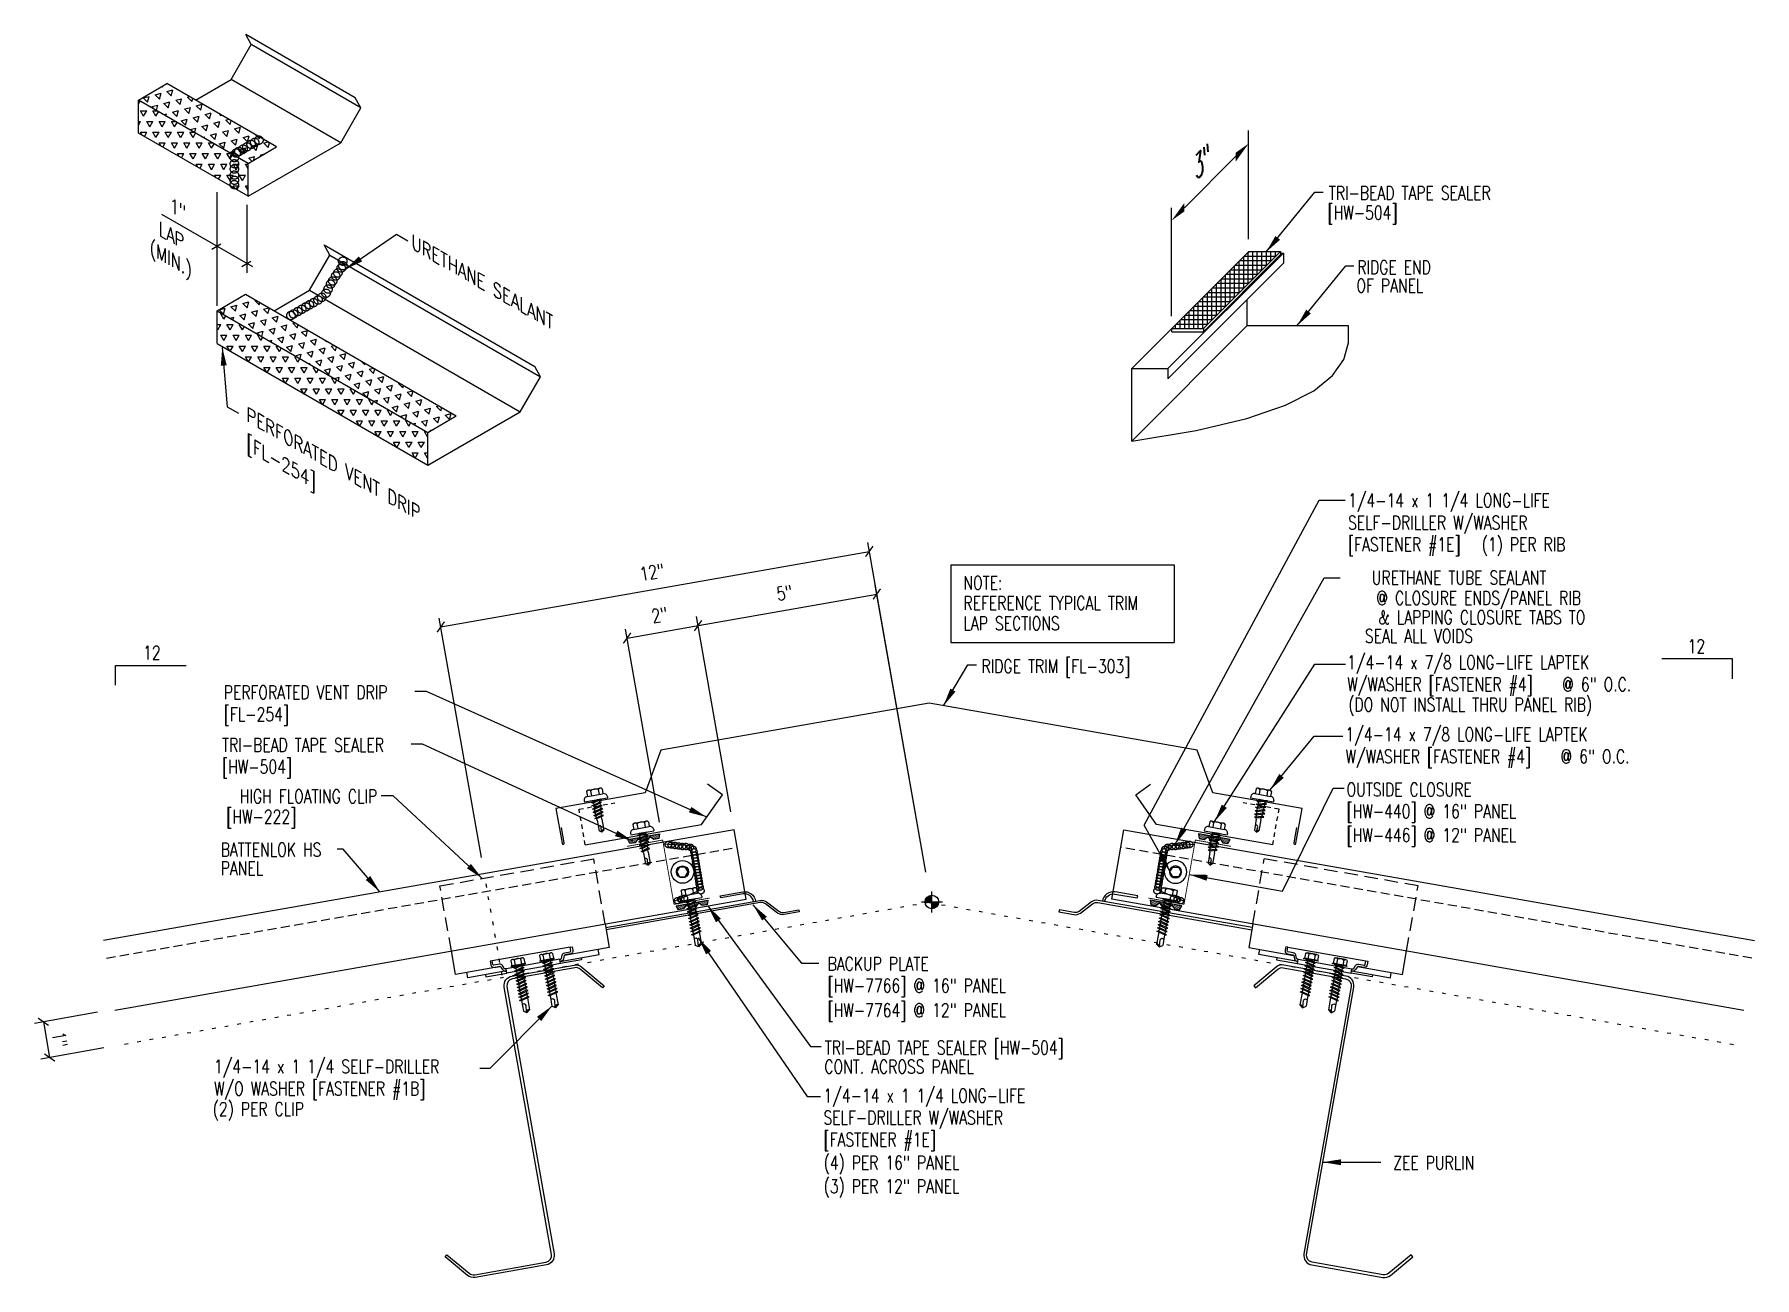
# Model space of a CAD drawing. Header units: inches. Extents: x -1 to 189, y 13 to 99.
# Drawn here: x -1.48 to 45.9, y 13.37 to 47.62 of the extents above; entities outside this region: 3.
import ezdxf
from ezdxf.enums import TextEntityAlignment as Align

# ---------------------------------------------------------------- set-up
doc = ezdxf.new("R2010")
doc.units = ezdxf.units.IN
doc.header["$MEASUREMENT"] = 0
for name, pattern in [('CENTER2', [1.125, 0.75, -0.125, 0.125, -0.125]), ('DASH2', [0.1875, 0.125, -0.0625]), ('DOT', [0.25, 0, -0.25]), ('HIDDEN2', [0.1875, 0.125, -0.0625])]:
    doc.linetypes.add(name, pattern=pattern)
for name, color, linetype in [('ANNTEXT', 2, 'Continuous'), ('clip', 5, 'Continuous'), ('CLO', 3, 'Continuous'), ('DIM', 2, 'Continuous'), ('FASTENER', 9, 'Continuous'), ('MARK', 1, 'Continuous'), ('PANEL', 11, 'Continuous'), ('PURLIN', 1, 'Continuous'), ('SEALANT', 253, 'CENTER2'), ('SECTION', 11, 'Continuous'), ('STLA', 12, 'Continuous'), ('TAPE', 8, 'Continuous'), ('TEXT', 2, 'Continuous'), ('TEXT1', 7, 'Continuous'), ('TRIM', 6, 'Continuous')]:
    doc.layers.add(name, color=color, linetype=linetype)
doc.styles.add('DIMTEXT', font='romans.shx', dxfattribs={"width": 0.75})
doc.styles.add('ROMANS', font='ROMANS.SHX', dxfattribs={"width": 0.75, "height": 0.5})
doc.styles.add('TEXT1', font='ROMANS.shx', dxfattribs={"width": 0.75, "height": 0.375})
doc.dimstyles.new('DETAIL', dxfattribs={"dimscale": 4, "dimtxt": 0.375, "dimasz": 0.0625, "dimexe": 0.0625, "dimexo": 0.125, "dimgap": 0.0625, "dimtad": 1, "dimdec": 4, "dimzin": 3, "dimdsep": 46, "dimlunit": 4, "dimtxsty": 'TEXT1', "dimblk": 'ARCHTICK', "dimcen": 0.0625, "dimclrd": 7, "dimclre": 7, "dimclrt": 2, "dimadec": 0, "dimazin": 0, "dimtfac": 0.59375, "dimtdec": 4, "dimtmove": 0, "dimatfit": 3, "dimfxl": 0, "dimfrac": 2, "dimtolj": 1, "dimtzin": 3, "dimarcsym": 0})
doc.dimstyles.new('DETAIL$7', dxfattribs={"dimscale": 4, "dimtxt": 0.375, "dimasz": 0.125, "dimexe": 0.0625, "dimexo": 0.125, "dimgap": 0.0625, "dimtad": 1, "dimdec": 4, "dimzin": 3, "dimdsep": 46, "dimlunit": 4, "dimtxsty": 'TEXT1', "dimblk": 'ARCHTICK', "dimcen": 0.0625, "dimclrd": 7, "dimclre": 7, "dimclrt": 2, "dimadec": 0, "dimazin": 0, "dimtfac": 0.59375, "dimtdec": 4, "dimtmove": 0, "dimatfit": 3, "dimfxl": 0, "dimfrac": 2, "dimtolj": 1, "dimtzin": 3, "dimarcsym": 0})
pattern_1 = [(60, (-35.6907, 15.63217), (-0.169945, 0.2943533), [0.169945, -0.169945]), (120, (-35.6907, 15.63217), (-0.3398899, 2e-10), [0.169945, -0.169945]), (0, (-35.77567, 15.77935), (0.169945, 0.2943533), [0.169945, -0.169945])]
pattern_2 = [(75, (-35.6907, 15.63217), (-0.2403385, 0.2403385), [0.169945, -0.169945]), (135, (-35.6907, 15.63217), (-0.3283084, -0.08797), [0.169945, -0.169945]), (15, (-35.81087, 15.75234), (0.08797, 0.3283084), [0.169945, -0.169945])]

msp = doc.modelspace()

# ---------------------------------------------------------------- texts
at = {"layer": 'ANNTEXT', "insert": (90.66178, 99.27395), "char_height": 0.72, "attachment_point": 4, "rotation": 10}
msp.add_mtext('\\A1;  ', dxfattribs=at)
at = {"layer": 'ANNTEXT', "char_height": 0.375, "attachment_point": 4, "rotation": 10, "style": 'DIMTEXT'}
for insert in [(188.0579, 71.6294), (188.52889, 71.68564)]:
    msp.add_mtext('\\A1;  ', dxfattribs=dict(at, insert=insert))
at = {"layer": 'DIM', "style": 'ROMANS', "oblique": 330}
for s, p in [('1"', (2.24478, 42.74811)), ('LAP', (1.9375, 42.09179))]:
    msp.add_text(s, height=0.338437, rotation=330, dxfattribs=at).set_placement(p)
msp.add_text('(MIN.)', height=0.338437, rotation=330, dxfattribs=at).set_placement((2.3566, 41.38632), align=Align.MIDDLE_CENTER)
at = {"layer": 'DIM', "color": 2, "insert": (-0.78544, 19.92485), "char_height": 0.375, "attachment_point": 5, "rotation": 280, "style": 'TEXT1'}
msp.add_mtext('\\A1;1"', dxfattribs=at)
at = {"layer": 'TEXT', "style": 'TEXT1', "width": 0.75}
for s, p in [('TRI-BEAD TAPE SEALER', (34.17485, 43.06221)), ('[HW-504]', (34.1385, 42.51873)), ('RIDGE END ', (34.96019, 41.01422)), ('OF PANEL', (34.93454, 40.50819)), ('RIDGE TRIM [FL-303]', (24.6083, 30.0275)), ('(DO NOT INSTALL THRU PANEL RIB)', (34.71152, 28.97039)), ('OUTSIDE CLOSURE', (34.66331, 26.63019)), ('[HW-440] @ 16" PANEL', (34.66331, 26.03019)), ('[HW-446] @ 12" PANEL', (34.66331, 25.37314)), ('BATTENLOK HS', (3.64992, 24.976)), ('PANEL', (3.64992, 24.46211)), ('BACKUP PLATE', (20.36741, 21.82914)), ('[HW-7766] @ 16" PANEL', (20.36741, 21.22914)), ('[HW-7764] @ 12" PANEL', (20.36741, 20.5522)), ('TRI-BEAD TAPE SEALER [HW-504]', (20.29035, 19.52294)), ('1/4-14 x 1 1/4 SELF-DRILLER', (3.46374, 19.00127)), ('CONT. ACROSS PANEL', (20.27749, 18.99294)), ('W/O WASHER [FASTENER #1B]', (3.46374, 18.39412)), ('(2) PER CLIP', (3.43125, 17.8263)), ('(4) PER 16" PANEL', (20.26104, 16.34914)), ('(3) PER 12" PANEL', (20.26104, 15.70384))]:
    msp.add_text(s, height=0.375, dxfattribs=at).set_placement(p)
at = {"layer": 'TEXT', "style": 'ROMANS', "oblique": 330}
for s, height, p in [('URETHANE SEALANT', 0.3449189, (8.90278, 41.72405)), ('PERFORATED VENT DRIP', 0.3449189, (4.35986, 36.97495)), ('[FL-254]', 0.344919, (4.35986, 36.18021))]:
    msp.add_text(s, height=height, rotation=330, dxfattribs=at).set_placement(p)
at = {"layer": 'TEXT', "style": 'TEXT1', "width": 0.75}
for s, p in [('URETHANE TUBE SEALANT', (40.16767, 32.46389)), ('@ CLOSURE ENDS/PANEL RIB', (41.12103, 31.90767)), ('& LAPPING CLOSURE TABS TO', (41.24284, 31.37334)), ('SEAL ALL VOIDS', (38.14471, 30.8615)), ('HIGH FLOATING CLIP', (7.96023, 26.44475)), ('[HW-222]', (5.73083, 25.88249)), ('ZEE PURLIN', (38.18205, 16.34791))]:
    msp.add_text(s, height=0.375, dxfattribs=at).set_placement(p, align=Align.RIGHT)
at = {"layer": 'TEXT1', "color": 2, "style": 'ROMANS', "oblique": 40, "width": 0.75}
msp.add_text('3"', height=0.5, rotation=45, dxfattribs=at).set_placement((30.51907, 43.5842))

# ---------------------------------------------------------------- blocks, each defined once
blk = doc.blocks.new('_ArchTick')
at = {"color": 0, "linetype": 'ByBlock', "const_width": 0.15}
blk.add_lwpolyline([(-0.5, -0.5), (0.5, 0.5)], dxfattribs=at)
blk = doc.blocks.new('*D17')
at = {"layer": 'DEFPOINTS', "color": 0}
for p in [(21.516, 33.376), (10.919, 24.457), (23.162, 24.046)]:
    blk.add_point(p, dxfattribs=at)
at = {"layer": 'DIM', "color": 7, "lineweight": -2}
for p, q in [((9.713, 31.295), (21.516, 33.376)), ((23.075, 24.538), (21.473, 33.622)), ((10.832, 24.949), (9.669, 31.541))]:
    blk.add_line(p, q, dxfattribs=at)
at = {"layer": 'DIM', "color": 7, "lineweight": -2, "xscale": 0.25, "yscale": 0.25, "zscale": 0.25}
for p, rotation in [((21.516, 33.376), 10), ((9.713, 31.295), 190)]:
    blk.add_blockref('_ArchTick', p, dxfattribs=dict(at, rotation=rotation))
at = {"layer": 'DIM', "color": 2, "insert": (15.532, 32.802), "char_height": 0.375, "attachment_point": 5, "rotation": 10, "style": 'TEXT1'}
blk.add_mtext('\\A1;12"', dxfattribs=at)
blk = doc.blocks.new('*D18')
at = {"layer": 'DEFPOINTS', "color": 0}
for p in [(21.724, 32.201), (17.791, 25.711), (23.162, 24.046)]:
    blk.add_point(p, dxfattribs=at)
at = {"layer": 'DIM', "color": 7, "lineweight": -2}
for p, q in [((23.075, 24.538), (21.68, 32.447)), ((16.8, 31.332), (21.724, 32.201)), ((17.704, 26.203), (16.756, 31.579))]:
    blk.add_line(p, q, dxfattribs=at)
at = {"layer": 'DIM', "color": 7, "lineweight": -2, "xscale": 0.25, "yscale": 0.25, "zscale": 0.25}
for p, rotation in [((21.724, 32.201), 10), ((16.8, 31.332), 190)]:
    blk.add_blockref('_ArchTick', p, dxfattribs=dict(at, rotation=rotation))
at = {"layer": 'DIM', "color": 2, "insert": (19.18, 32.233), "char_height": 0.375, "attachment_point": 5, "rotation": 10, "style": 'TEXT1'}
blk.add_mtext('\\A1;5"', dxfattribs=at)
blk = doc.blocks.new('*X7')
at = {"color": 0}
for p, q in [((-0.434, 0.135), (-0.434, 0.135)), ((-0.434, 0.123), (-0.434, 0.123)), ((-0.422, 0.141), (-0.422, 0.141)), ((-0.422, 0.129), (-0.422, 0.129)), ((-0.422, 0.117), (-0.422, 0.117)), ((-0.422, 0.105), (-0.422, 0.105)), ((-0.422, 0.094), (-0.422, 0.094)), ((-0.422, 0.082), (-0.422, 0.082)), ((-0.41, 0.135), (-0.41, 0.135)), ((-0.41, 0.123), (-0.41, 0.123)), ((-0.41, 0.111), (-0.41, 0.111)), ((-0.41, 0.1), (-0.41, 0.1)), ((-0.41, 0.088), (-0.41, 0.088)), ((-0.41, 0.076), (-0.41, 0.076)), ((-0.41, 0.064), (-0.41, 0.064)), ((-0.41, 0.053), (-0.41, 0.053)), ((-0.41, 0.041), (-0.41, 0.041)), ((-0.398, 0.141), (-0.398, 0.141)), ((-0.398, 0.129), (-0.398, 0.129)), ((-0.398, 0.117), (-0.398, 0.117)), ((-0.398, 0.105), (-0.398, 0.105)), ((-0.398, 0.094), (-0.398, 0.094)), ((-0.398, 0.082), (-0.398, 0.082)), ((-0.398, 0.07), (-0.398, 0.07)), ((-0.398, 0.059), (-0.398, 0.059)), ((-0.398, 0.047), (-0.398, 0.047)), ((-0.398, 0.035), (-0.398, 0.035)), ((-0.398, 0.023), (-0.398, 0.023)), ((-0.387, 0.135), (-0.387, 0.135)), ((-0.387, 0.123), (-0.387, 0.123)), ((-0.387, 0.111), (-0.387, 0.111)), ((-0.387, 0.1), (-0.387, 0.1)), ((-0.387, 0.088), (-0.387, 0.088)), ((-0.387, 0.076), (-0.387, 0.076)), ((-0.387, 0.064), (-0.387, 0.064)), ((-0.387, 0.053), (-0.387, 0.053)), ((-0.387, 0.041), (-0.387, 0.041)), ((-0.387, 0.029), (-0.387, 0.029)), ((-0.375, 0.141), (-0.375, 0.141)), ((-0.375, 0.129), (-0.375, 0.129)), ((-0.375, 0.117), (-0.375, 0.117)), ((-0.375, 0.105), (-0.375, 0.105)), ((-0.375, 0.094), (-0.375, 0.094)), ((-0.375, 0.082), (-0.375, 0.082)), ((-0.375, 0.07), (-0.375, 0.07)), ((-0.375, 0.059), (-0.375, 0.059)), ((-0.375, 0.047), (-0.375, 0.047)), ((-0.375, 0.035), (-0.375, 0.035)), ((-0.375, 0.023), (-0.375, 0.023)), ((-0.363, 0.135), (-0.363, 0.135)), ((-0.363, 0.123), (-0.363, 0.123)), ((-0.363, 0.111), (-0.363, 0.111)), ((-0.363, 0.1), (-0.363, 0.1)), ((-0.363, 0.088), (-0.363, 0.088)), ((-0.363, 0.076), (-0.363, 0.076)), ((-0.363, 0.064), (-0.363, 0.064)), ((-0.363, 0.053), (-0.363, 0.053)), ((-0.363, 0.041), (-0.363, 0.041)), ((-0.363, 0.029), (-0.363, 0.029)), ((-0.352, 0.141), (-0.352, 0.141)), ((-0.352, 0.129), (-0.352, 0.129)), ((-0.352, 0.117), (-0.352, 0.117)), ((-0.352, 0.105), (-0.352, 0.105)), ((-0.352, 0.094), (-0.352, 0.094)), ((-0.352, 0.082), (-0.352, 0.082)), ((-0.352, 0.07), (-0.352, 0.07)), ((-0.352, 0.059), (-0.352, 0.059)), ((-0.352, 0.047), (-0.352, 0.047)), ((-0.352, 0.035), (-0.352, 0.035)), ((-0.352, 0.023), (-0.352, 0.023)), ((-0.34, 0.135), (-0.34, 0.135)), ((-0.34, 0.123), (-0.34, 0.123)), ((-0.34, 0.111), (-0.34, 0.111)), ((-0.34, 0.1), (-0.34, 0.1)), ((-0.34, 0.088), (-0.34, 0.088)), ((-0.34, 0.076), (-0.34, 0.076)), ((-0.34, 0.064), (-0.34, 0.064)), ((-0.34, 0.053), (-0.34, 0.053)), ((-0.34, 0.041), (-0.34, 0.041)), ((-0.34, 0.029), (-0.34, 0.029)), ((-0.328, 0.141), (-0.328, 0.141)), ((-0.328, 0.129), (-0.328, 0.129)), ((-0.328, 0.117), (-0.328, 0.117)), ((-0.328, 0.105), (-0.328, 0.105)), ((-0.328, 0.094), (-0.328, 0.094)), ((-0.328, 0.082), (-0.328, 0.082)), ((-0.328, 0.07), (-0.328, 0.07)), ((-0.328, 0.059), (-0.328, 0.059)), ((-0.328, 0.047), (-0.328, 0.047)), ((-0.328, 0.035), (-0.328, 0.035)), ((-0.328, 0.023), (-0.328, 0.023)), ((-0.316, 0.135), (-0.316, 0.135)), ((-0.316, 0.123), (-0.316, 0.123)), ((-0.316, 0.111), (-0.316, 0.111)), ((-0.316, 0.1), (-0.316, 0.1)), ((-0.316, 0.088), (-0.316, 0.088)), ((-0.316, 0.076), (-0.316, 0.076)), ((-0.316, 0.064), (-0.316, 0.064)), ((-0.316, 0.053), (-0.316, 0.053)), ((-0.316, 0.041), (-0.316, 0.041)), ((-0.316, 0.029), (-0.316, 0.029)), ((-0.305, 0.141), (-0.305, 0.141)), ((-0.305, 0.129), (-0.305, 0.129)), ((-0.305, 0.117), (-0.305, 0.117)), ((-0.305, 0.105), (-0.305, 0.105)), ((-0.305, 0.094), (-0.305, 0.094)), ((-0.305, 0.082), (-0.305, 0.082)), ((-0.305, 0.07), (-0.305, 0.07)), ((-0.305, 0.059), (-0.305, 0.059)), ((-0.305, 0.047), (-0.305, 0.047)), ((-0.305, 0.035), (-0.305, 0.035)), ((-0.305, 0.023), (-0.305, 0.023)), ((-0.293, 0.135), (-0.293, 0.135)), ((-0.293, 0.123), (-0.293, 0.123)), ((-0.293, 0.111), (-0.293, 0.111)), ((-0.293, 0.1), (-0.293, 0.1)), ((-0.293, 0.088), (-0.293, 0.088)), ((-0.293, 0.076), (-0.293, 0.076)), ((-0.293, 0.064), (-0.293, 0.064)), ((-0.293, 0.053), (-0.293, 0.053)), ((-0.293, 0.041), (-0.293, 0.041)), ((-0.293, 0.029), (-0.293, 0.029)), ((-0.281, 0.141), (-0.281, 0.141)), ((-0.281, 0.129), (-0.281, 0.129)), ((-0.281, 0.117), (-0.281, 0.117)), ((-0.281, 0.105), (-0.281, 0.105)), ((-0.281, 0.094), (-0.281, 0.094)), ((-0.281, 0.082), (-0.281, 0.082)), ((-0.281, 0.07), (-0.281, 0.07)), ((-0.281, 0.059), (-0.281, 0.059)), ((-0.281, 0.047), (-0.281, 0.047)), ((-0.281, 0.035), (-0.281, 0.035)), ((-0.281, 0.023), (-0.281, 0.023)), ((-0.27, 0.135), (-0.27, 0.135)), ((-0.27, 0.123), (-0.27, 0.123)), ((-0.27, 0.111), (-0.27, 0.111)), ((-0.27, 0.1), (-0.27, 0.1)), ((-0.27, 0.088), (-0.27, 0.088)), ((-0.27, 0.076), (-0.27, 0.076)), ((-0.27, 0.064), (-0.27, 0.064)), ((-0.27, 0.053), (-0.27, 0.053)), ((-0.27, 0.041), (-0.27, 0.041)), ((-0.27, 0.029), (-0.27, 0.029)), ((-0.258, 0.141), (-0.258, 0.141)), ((-0.258, 0.129), (-0.258, 0.129)), ((-0.258, 0.117), (-0.258, 0.117)), ((-0.258, 0.105), (-0.258, 0.105)), ((-0.258, 0.094), (-0.258, 0.094)), ((-0.258, 0.082), (-0.258, 0.082)), ((-0.258, 0.07), (-0.258, 0.07)), ((-0.258, 0.059), (-0.258, 0.059)), ((-0.258, 0.047), (-0.258, 0.047)), ((-0.258, 0.035), (-0.258, 0.035)), ((-0.258, 0.023), (-0.258, 0.023)), ((-0.246, 0.135), (-0.246, 0.135)), ((-0.246, 0.123), (-0.246, 0.123)), ((-0.246, 0.111), (-0.246, 0.111)), ((-0.246, 0.1), (-0.246, 0.1)), ((-0.246, 0.088), (-0.246, 0.088)), ((-0.246, 0.076), (-0.246, 0.076)), ((-0.246, 0.064), (-0.246, 0.064)), ((-0.246, 0.053), (-0.246, 0.053)), ((-0.246, 0.041), (-0.246, 0.041)), ((-0.234, 0.141), (-0.234, 0.141)), ((-0.234, 0.129), (-0.234, 0.129)), ((-0.234, 0.117), (-0.234, 0.117)), ((-0.234, 0.105), (-0.234, 0.105)), ((-0.234, 0.094), (-0.234, 0.094)), ((-0.234, 0.082), (-0.234, 0.082)), ((-0.234, 0.07), (-0.234, 0.07)), ((-0.234, 0.059), (-0.234, 0.059)), ((-0.234, 0.047), (-0.234, 0.047)), ((-0.223, 0.135), (-0.223, 0.135)), ((-0.223, 0.123), (-0.223, 0.123)), ((-0.223, 0.111), (-0.223, 0.111)), ((-0.223, 0.1), (-0.223, 0.1)), ((-0.223, 0.088), (-0.223, 0.088)), ((-0.223, 0.076), (-0.223, 0.076)), ((-0.223, 0.064), (-0.223, 0.064)), ((-0.211, 0.141), (-0.211, 0.141)), ((-0.211, 0.129), (-0.211, 0.129)), ((-0.211, 0.117), (-0.211, 0.117)), ((-0.211, 0.105), (-0.211, 0.105)), ((-0.211, 0.094), (-0.211, 0.094)), ((-0.211, 0.082), (-0.211, 0.082)), ((-0.211, 0.07), (-0.211, 0.07)), ((-0.199, 0.135), (-0.199, 0.135)), ((-0.199, 0.123), (-0.199, 0.123)), ((-0.199, 0.111), (-0.199, 0.111)), ((-0.199, 0.1), (-0.199, 0.1)), ((-0.199, 0.088), (-0.199, 0.088)), ((-0.188, 0.141), (-0.188, 0.141)), ((-0.188, 0.129), (-0.188, 0.129)), ((-0.188, 0.117), (-0.188, 0.117)), ((-0.188, 0.105), (-0.188, 0.105)), ((-0.188, 0.094), (-0.188, 0.094)), ((-0.176, 0.135), (-0.176, 0.135)), ((-0.176, 0.123), (-0.176, 0.123)), ((-0.176, 0.111), (-0.176, 0.111)), ((-0.164, 0.141), (-0.164, 0.141)), ((-0.164, 0.129), (-0.164, 0.129)), ((-0.164, 0.117), (-0.164, 0.117)), ((-0.164, 0.105), (-0.164, 0.105)), ((-0.152, 0.135), (-0.152, 0.135)), ((-0.152, 0.123), (-0.152, 0.123)), ((-0.152, 0.111), (-0.152, 0.111)), ((-0.152, 0.1), (-0.152, 0.1)), ((-0.141, 0.141), (-0.141, 0.141)), ((-0.141, 0.129), (-0.141, 0.129)), ((-0.141, 0.117), (-0.141, 0.117)), ((-0.141, 0.105), (-0.141, 0.105)), ((-0.141, 0.094), (-0.141, 0.094)), ((-0.141, 0.082), (-0.141, 0.082)), ((-0.129, 0.135), (-0.129, 0.135)), ((-0.129, 0.123), (-0.129, 0.123)), ((-0.129, 0.111), (-0.129, 0.111)), ((-0.129, 0.1), (-0.129, 0.1)), ((-0.129, 0.088), (-0.129, 0.088)), ((-0.129, 0.076), (-0.129, 0.076)), ((-0.117, 0.141), (-0.117, 0.141)), ((-0.117, 0.129), (-0.117, 0.129)), ((-0.117, 0.117), (-0.117, 0.117)), ((-0.117, 0.105), (-0.117, 0.105)), ((-0.117, 0.094), (-0.117, 0.094)), ((-0.117, 0.082), (-0.117, 0.082)), ((-0.117, 0.07), (-0.117, 0.07)), ((-0.117, 0.059), (-0.117, 0.059)), ((-0.105, 0.135), (-0.105, 0.135)), ((-0.105, 0.123), (-0.105, 0.123)), ((-0.105, 0.111), (-0.105, 0.111)), ((-0.105, 0.1), (-0.105, 0.1)), ((-0.105, 0.088), (-0.105, 0.088)), ((-0.105, 0.076), (-0.105, 0.076)), ((-0.105, 0.064), (-0.105, 0.064)), ((-0.105, 0.053), (-0.105, 0.053)), ((-0.094, 0.141), (-0.094, 0.141)), ((-0.094, 0.129), (-0.094, 0.129)), ((-0.094, 0.117), (-0.094, 0.117)), ((-0.094, 0.105), (-0.094, 0.105)), ((-0.094, 0.094), (-0.094, 0.094)), ((-0.094, 0.082), (-0.094, 0.082)), ((-0.094, 0.07), (-0.094, 0.07)), ((-0.094, 0.059), (-0.094, 0.059)), ((-0.094, 0.047), (-0.094, 0.047)), ((-0.094, 0.035), (-0.094, 0.035)), ((-0.082, 0.135), (-0.082, 0.135)), ((-0.082, 0.123), (-0.082, 0.123)), ((-0.082, 0.111), (-0.082, 0.111)), ((-0.082, 0.1), (-0.082, 0.1)), ((-0.082, 0.088), (-0.082, 0.088)), ((-0.082, 0.076), (-0.082, 0.076)), ((-0.082, 0.064), (-0.082, 0.064)), ((-0.082, 0.053), (-0.082, 0.053)), ((-0.082, 0.041), (-0.082, 0.041)), ((-0.082, 0.029), (-0.082, 0.029)), ((-0.07, 0.141), (-0.07, 0.141)), ((-0.07, 0.129), (-0.07, 0.129)), ((-0.07, 0.117), (-0.07, 0.117)), ((-0.07, 0.105), (-0.07, 0.105)), ((-0.07, 0.094), (-0.07, 0.094)), ((-0.07, 0.082), (-0.07, 0.082)), ((-0.07, 0.07), (-0.07, 0.07)), ((-0.07, 0.059), (-0.07, 0.059)), ((-0.07, 0.047), (-0.07, 0.047)), ((-0.07, 0.035), (-0.07, 0.035)), ((-0.07, 0.023), (-0.07, 0.023)), ((-0.059, 0.135), (-0.059, 0.135)), ((-0.059, 0.123), (-0.059, 0.123)), ((-0.059, 0.111), (-0.059, 0.111)), ((-0.059, 0.1), (-0.059, 0.1)), ((-0.059, 0.088), (-0.059, 0.088)), ((-0.059, 0.076), (-0.059, 0.076)), ((-0.059, 0.064), (-0.059, 0.064)), ((-0.059, 0.053), (-0.059, 0.053)), ((-0.059, 0.041), (-0.059, 0.041)), ((-0.059, 0.029), (-0.059, 0.029)), ((-0.047, 0.141), (-0.047, 0.141)), ((-0.047, 0.129), (-0.047, 0.129)), ((-0.047, 0.117), (-0.047, 0.117)), ((-0.047, 0.105), (-0.047, 0.105)), ((-0.047, 0.094), (-0.047, 0.094)), ((-0.047, 0.082), (-0.047, 0.082)), ((-0.047, 0.07), (-0.047, 0.07)), ((-0.047, 0.059), (-0.047, 0.059)), ((-0.047, 0.047), (-0.047, 0.047)), ((-0.047, 0.035), (-0.047, 0.035)), ((-0.047, 0.023), (-0.047, 0.023)), ((-0.035, 0.135), (-0.035, 0.135)), ((-0.035, 0.123), (-0.035, 0.123)), ((-0.035, 0.111), (-0.035, 0.111)), ((-0.035, 0.1), (-0.035, 0.1)), ((-0.035, 0.088), (-0.035, 0.088)), ((-0.035, 0.076), (-0.035, 0.076)), ((-0.035, 0.064), (-0.035, 0.064)), ((-0.035, 0.053), (-0.035, 0.053)), ((-0.035, 0.041), (-0.035, 0.041)), ((-0.035, 0.029), (-0.035, 0.029)), ((-0.023, 0.141), (-0.023, 0.141)), ((-0.023, 0.129), (-0.023, 0.129)), ((-0.023, 0.117), (-0.023, 0.117)), ((-0.023, 0.105), (-0.023, 0.105)), ((-0.023, 0.094), (-0.023, 0.094)), ((-0.023, 0.082), (-0.023, 0.082)), ((-0.023, 0.07), (-0.023, 0.07)), ((-0.023, 0.059), (-0.023, 0.059)), ((-0.023, 0.047), (-0.023, 0.047)), ((-0.023, 0.035), (-0.023, 0.035)), ((-0.023, 0.023), (-0.023, 0.023)), ((-0.012, 0.135), (-0.012, 0.135)), ((-0.012, 0.123), (-0.012, 0.123)), ((-0.012, 0.111), (-0.012, 0.111)), ((-0.012, 0.1), (-0.012, 0.1)), ((-0.012, 0.088), (-0.012, 0.088)), ((-0.012, 0.076), (-0.012, 0.076)), ((-0.012, 0.064), (-0.012, 0.064)), ((-0.012, 0.053), (-0.012, 0.053)), ((-0.012, 0.041), (-0.012, 0.041)), ((-0.012, 0.029), (-0.012, 0.029)), ((0, 0.141), (0, 0.141)), ((0, 0.129), (0, 0.129)), ((0, 0.117), (0, 0.117)), ((0, 0.105), (0, 0.105)), ((0, 0.094), (0, 0.094)), ((0, 0.082), (0, 0.082)), ((0, 0.07), (0, 0.07)), ((0, 0.059), (0, 0.059)), ((0, 0.047), (0, 0.047)), ((0, 0.035), (0, 0.035)), ((0, 0.023), (0, 0.023)), ((0.012, 0.135), (0.012, 0.135)), ((0.012, 0.123), (0.012, 0.123)), ((0.012, 0.111), (0.012, 0.111)), ((0.012, 0.1), (0.012, 0.1)), ((0.012, 0.088), (0.012, 0.088)), ((0.012, 0.076), (0.012, 0.076)), ((0.012, 0.064), (0.012, 0.064)), ((0.012, 0.053), (0.012, 0.053)), ((0.012, 0.041), (0.012, 0.041)), ((0.012, 0.029), (0.012, 0.029)), ((0.023, 0.141), (0.023, 0.141)), ((0.023, 0.129), (0.023, 0.129)), ((0.023, 0.117), (0.023, 0.117)), ((0.023, 0.105), (0.023, 0.105)), ((0.023, 0.094), (0.023, 0.094)), ((0.023, 0.082), (0.023, 0.082)), ((0.023, 0.07), (0.023, 0.07)), ((0.023, 0.059), (0.023, 0.059)), ((0.023, 0.047), (0.023, 0.047)), ((0.023, 0.035), (0.023, 0.035)), ((0.023, 0.023), (0.023, 0.023)), ((0.035, 0.135), (0.035, 0.135)), ((0.035, 0.123), (0.035, 0.123)), ((0.035, 0.111), (0.035, 0.111)), ((0.035, 0.1), (0.035, 0.1)), ((0.035, 0.088), (0.035, 0.088)), ((0.035, 0.076), (0.035, 0.076)), ((0.035, 0.064), (0.035, 0.064)), ((0.035, 0.053), (0.035, 0.053)), ((0.035, 0.041), (0.035, 0.041)), ((0.035, 0.029), (0.035, 0.029)), ((0.047, 0.141), (0.047, 0.141)), ((0.047, 0.129), (0.047, 0.129)), ((0.047, 0.117), (0.047, 0.117)), ((0.047, 0.105), (0.047, 0.105)), ((0.047, 0.094), (0.047, 0.094)), ((0.047, 0.082), (0.047, 0.082)), ((0.047, 0.07), (0.047, 0.07)), ((0.047, 0.059), (0.047, 0.059)), ((0.047, 0.047), (0.047, 0.047)), ((0.047, 0.035), (0.047, 0.035)), ((0.047, 0.023), (0.047, 0.023)), ((0.059, 0.135), (0.059, 0.135)), ((0.059, 0.123), (0.059, 0.123)), ((0.059, 0.111), (0.059, 0.111)), ((0.059, 0.1), (0.059, 0.1)), ((0.059, 0.088), (0.059, 0.088)), ((0.059, 0.076), (0.059, 0.076)), ((0.059, 0.064), (0.059, 0.064)), ((0.059, 0.053), (0.059, 0.053)), ((0.059, 0.041), (0.059, 0.041)), ((0.059, 0.029), (0.059, 0.029)), ((0.07, 0.141), (0.07, 0.141)), ((0.07, 0.129), (0.07, 0.129)), ((0.07, 0.117), (0.07, 0.117)), ((0.07, 0.105), (0.07, 0.105)), ((0.07, 0.094), (0.07, 0.094)), ((0.07, 0.082), (0.07, 0.082)), ((0.07, 0.07), (0.07, 0.07)), ((0.07, 0.059), (0.07, 0.059)), ((0.07, 0.047), (0.07, 0.047)), ((0.07, 0.035), (0.07, 0.035)), ((0.07, 0.023), (0.07, 0.023)), ((0.082, 0.135), (0.082, 0.135)), ((0.082, 0.123), (0.082, 0.123)), ((0.082, 0.111), (0.082, 0.111)), ((0.082, 0.1), (0.082, 0.1)), ((0.082, 0.088), (0.082, 0.088)), ((0.082, 0.076), (0.082, 0.076)), ((0.082, 0.064), (0.082, 0.064)), ((0.082, 0.053), (0.082, 0.053)), ((0.082, 0.041), (0.082, 0.041)), ((0.082, 0.029), (0.082, 0.029)), ((0.094, 0.141), (0.094, 0.141)), ((0.094, 0.129), (0.094, 0.129)), ((0.094, 0.117), (0.094, 0.117)), ((0.094, 0.105), (0.094, 0.105)), ((0.094, 0.094), (0.094, 0.094)), ((0.094, 0.082), (0.094, 0.082)), ((0.094, 0.07), (0.094, 0.07)), ((0.094, 0.059), (0.094, 0.059)), ((0.094, 0.047), (0.094, 0.047)), ((0.094, 0.035), (0.094, 0.035)), ((0.105, 0.135), (0.105, 0.135)), ((0.105, 0.123), (0.105, 0.123)), ((0.105, 0.111), (0.105, 0.111)), ((0.105, 0.1), (0.105, 0.1)), ((0.105, 0.088), (0.105, 0.088)), ((0.105, 0.076), (0.105, 0.076)), ((0.105, 0.064), (0.105, 0.064)), ((0.105, 0.053), (0.105, 0.053)), ((0.117, 0.141), (0.117, 0.141)), ((0.117, 0.129), (0.117, 0.129)), ((0.117, 0.117), (0.117, 0.117)), ((0.117, 0.105), (0.117, 0.105)), ((0.117, 0.094), (0.117, 0.094)), ((0.117, 0.082), (0.117, 0.082)), ((0.117, 0.07), (0.117, 0.07)), ((0.117, 0.059), (0.117, 0.059)), ((0.129, 0.135), (0.129, 0.135)), ((0.129, 0.123), (0.129, 0.123)), ((0.129, 0.111), (0.129, 0.111)), ((0.129, 0.1), (0.129, 0.1)), ((0.129, 0.088), (0.129, 0.088)), ((0.129, 0.076), (0.129, 0.076)), ((0.141, 0.141), (0.141, 0.141)), ((0.141, 0.129), (0.141, 0.129)), ((0.141, 0.117), (0.141, 0.117)), ((0.141, 0.105), (0.141, 0.105)), ((0.141, 0.094), (0.141, 0.094)), ((0.141, 0.082), (0.141, 0.082)), ((0.152, 0.135), (0.152, 0.135)), ((0.152, 0.123), (0.152, 0.123)), ((0.152, 0.111), (0.152, 0.111)), ((0.152, 0.1), (0.152, 0.1)), ((0.164, 0.141), (0.164, 0.141)), ((0.164, 0.129), (0.164, 0.129)), ((0.164, 0.117), (0.164, 0.117)), ((0.164, 0.105), (0.164, 0.105)), ((0.176, 0.135), (0.176, 0.135)), ((0.176, 0.123), (0.176, 0.123)), ((0.176, 0.111), (0.176, 0.111)), ((0.188, 0.141), (0.188, 0.141)), ((0.188, 0.129), (0.188, 0.129)), ((0.188, 0.117), (0.188, 0.117)), ((0.188, 0.105), (0.188, 0.105)), ((0.188, 0.094), (0.188, 0.094)), ((0.199, 0.135), (0.199, 0.135)), ((0.199, 0.123), (0.199, 0.123)), ((0.199, 0.111), (0.199, 0.111)), ((0.199, 0.1), (0.199, 0.1)), ((0.199, 0.088), (0.199, 0.088)), ((0.211, 0.141), (0.211, 0.141)), ((0.211, 0.129), (0.211, 0.129)), ((0.211, 0.117), (0.211, 0.117)), ((0.211, 0.105), (0.211, 0.105)), ((0.211, 0.094), (0.211, 0.094)), ((0.211, 0.082), (0.211, 0.082)), ((0.211, 0.07), (0.211, 0.07)), ((0.223, 0.135), (0.223, 0.135)), ((0.223, 0.123), (0.223, 0.123)), ((0.223, 0.111), (0.223, 0.111)), ((0.223, 0.1), (0.223, 0.1)), ((0.223, 0.088), (0.223, 0.088)), ((0.223, 0.076), (0.223, 0.076)), ((0.223, 0.064), (0.223, 0.064)), ((0.234, 0.141), (0.234, 0.141)), ((0.234, 0.129), (0.234, 0.129)), ((0.234, 0.117), (0.234, 0.117)), ((0.234, 0.105), (0.234, 0.105)), ((0.234, 0.094), (0.234, 0.094)), ((0.234, 0.082), (0.234, 0.082)), ((0.234, 0.07), (0.234, 0.07)), ((0.234, 0.059), (0.234, 0.059)), ((0.234, 0.047), (0.234, 0.047)), ((0.246, 0.135), (0.246, 0.135)), ((0.246, 0.123), (0.246, 0.123)), ((0.246, 0.111), (0.246, 0.111)), ((0.246, 0.1), (0.246, 0.1)), ((0.246, 0.088), (0.246, 0.088)), ((0.246, 0.076), (0.246, 0.076)), ((0.246, 0.064), (0.246, 0.064)), ((0.246, 0.053), (0.246, 0.053)), ((0.246, 0.041), (0.246, 0.041)), ((0.258, 0.141), (0.258, 0.141)), ((0.258, 0.129), (0.258, 0.129)), ((0.258, 0.117), (0.258, 0.117)), ((0.258, 0.105), (0.258, 0.105)), ((0.258, 0.094), (0.258, 0.094)), ((0.258, 0.082), (0.258, 0.082)), ((0.258, 0.07), (0.258, 0.07)), ((0.258, 0.059), (0.258, 0.059)), ((0.258, 0.047), (0.258, 0.047)), ((0.258, 0.035), (0.258, 0.035)), ((0.258, 0.023), (0.258, 0.023)), ((0.27, 0.135), (0.27, 0.135)), ((0.27, 0.123), (0.27, 0.123)), ((0.27, 0.111), (0.27, 0.111)), ((0.27, 0.1), (0.27, 0.1)), ((0.27, 0.088), (0.27, 0.088)), ((0.27, 0.076), (0.27, 0.076)), ((0.27, 0.064), (0.27, 0.064)), ((0.27, 0.053), (0.27, 0.053)), ((0.27, 0.041), (0.27, 0.041)), ((0.27, 0.029), (0.27, 0.029)), ((0.281, 0.141), (0.281, 0.141)), ((0.281, 0.129), (0.281, 0.129)), ((0.281, 0.117), (0.281, 0.117)), ((0.281, 0.105), (0.281, 0.105)), ((0.281, 0.094), (0.281, 0.094)), ((0.281, 0.082), (0.281, 0.082)), ((0.281, 0.07), (0.281, 0.07)), ((0.281, 0.059), (0.281, 0.059)), ((0.281, 0.047), (0.281, 0.047)), ((0.281, 0.035), (0.281, 0.035)), ((0.281, 0.023), (0.281, 0.023)), ((0.293, 0.135), (0.293, 0.135)), ((0.293, 0.123), (0.293, 0.123)), ((0.293, 0.111), (0.293, 0.111)), ((0.293, 0.1), (0.293, 0.1)), ((0.293, 0.088), (0.293, 0.088)), ((0.293, 0.076), (0.293, 0.076)), ((0.293, 0.064), (0.293, 0.064)), ((0.293, 0.053), (0.293, 0.053)), ((0.293, 0.041), (0.293, 0.041)), ((0.293, 0.029), (0.293, 0.029)), ((0.305, 0.141), (0.305, 0.141)), ((0.305, 0.129), (0.305, 0.129)), ((0.305, 0.117), (0.305, 0.117)), ((0.305, 0.105), (0.305, 0.105)), ((0.305, 0.094), (0.305, 0.094)), ((0.305, 0.082), (0.305, 0.082)), ((0.305, 0.07), (0.305, 0.07)), ((0.305, 0.059), (0.305, 0.059)), ((0.305, 0.047), (0.305, 0.047)), ((0.305, 0.035), (0.305, 0.035)), ((0.305, 0.023), (0.305, 0.023)), ((0.316, 0.135), (0.316, 0.135)), ((0.316, 0.123), (0.316, 0.123)), ((0.316, 0.111), (0.316, 0.111)), ((0.316, 0.1), (0.316, 0.1)), ((0.316, 0.088), (0.316, 0.088)), ((0.316, 0.076), (0.316, 0.076)), ((0.316, 0.064), (0.316, 0.064)), ((0.316, 0.053), (0.316, 0.053)), ((0.316, 0.041), (0.316, 0.041)), ((0.316, 0.029), (0.316, 0.029)), ((0.328, 0.141), (0.328, 0.141)), ((0.328, 0.129), (0.328, 0.129)), ((0.328, 0.117), (0.328, 0.117)), ((0.328, 0.105), (0.328, 0.105)), ((0.328, 0.094), (0.328, 0.094)), ((0.328, 0.082), (0.328, 0.082)), ((0.328, 0.07), (0.328, 0.07)), ((0.328, 0.059), (0.328, 0.059)), ((0.328, 0.047), (0.328, 0.047)), ((0.328, 0.035), (0.328, 0.035)), ((0.328, 0.023), (0.328, 0.023)), ((0.34, 0.135), (0.34, 0.135)), ((0.34, 0.123), (0.34, 0.123)), ((0.34, 0.111), (0.34, 0.111)), ((0.34, 0.1), (0.34, 0.1)), ((0.34, 0.088), (0.34, 0.088)), ((0.34, 0.076), (0.34, 0.076)), ((0.34, 0.064), (0.34, 0.064)), ((0.34, 0.053), (0.34, 0.053)), ((0.34, 0.041), (0.34, 0.041)), ((0.34, 0.029), (0.34, 0.029)), ((0.352, 0.141), (0.352, 0.141)), ((0.352, 0.129), (0.352, 0.129)), ((0.352, 0.117), (0.352, 0.117)), ((0.352, 0.105), (0.352, 0.105)), ((0.352, 0.094), (0.352, 0.094)), ((0.352, 0.082), (0.352, 0.082)), ((0.352, 0.07), (0.352, 0.07)), ((0.352, 0.059), (0.352, 0.059)), ((0.352, 0.047), (0.352, 0.047)), ((0.352, 0.035), (0.352, 0.035)), ((0.352, 0.023), (0.352, 0.023)), ((0.363, 0.135), (0.363, 0.135)), ((0.363, 0.123), (0.363, 0.123)), ((0.363, 0.111), (0.363, 0.111)), ((0.363, 0.1), (0.363, 0.1)), ((0.363, 0.088), (0.363, 0.088)), ((0.363, 0.076), (0.363, 0.076)), ((0.363, 0.064), (0.363, 0.064)), ((0.363, 0.053), (0.363, 0.053)), ((0.363, 0.041), (0.363, 0.041)), ((0.363, 0.029), (0.363, 0.029)), ((0.375, 0.141), (0.375, 0.141)), ((0.375, 0.129), (0.375, 0.129)), ((0.375, 0.117), (0.375, 0.117)), ((0.375, 0.105), (0.375, 0.105)), ((0.375, 0.094), (0.375, 0.094)), ((0.375, 0.082), (0.375, 0.082)), ((0.375, 0.07), (0.375, 0.07)), ((0.375, 0.059), (0.375, 0.059)), ((0.375, 0.047), (0.375, 0.047)), ((0.375, 0.035), (0.375, 0.035)), ((0.375, 0.023), (0.375, 0.023)), ((0.387, 0.135), (0.387, 0.135)), ((0.387, 0.123), (0.387, 0.123)), ((0.387, 0.111), (0.387, 0.111)), ((0.387, 0.1), (0.387, 0.1)), ((0.387, 0.088), (0.387, 0.088)), ((0.387, 0.076), (0.387, 0.076)), ((0.387, 0.064), (0.387, 0.064)), ((0.387, 0.053), (0.387, 0.053)), ((0.387, 0.041), (0.387, 0.041)), ((0.387, 0.029), (0.387, 0.029)), ((0.398, 0.141), (0.398, 0.141)), ((0.398, 0.129), (0.398, 0.129)), ((0.398, 0.117), (0.398, 0.117)), ((0.398, 0.105), (0.398, 0.105)), ((0.398, 0.094), (0.398, 0.094)), ((0.398, 0.082), (0.398, 0.082)), ((0.398, 0.07), (0.398, 0.07)), ((0.398, 0.059), (0.398, 0.059)), ((0.398, 0.047), (0.398, 0.047)), ((0.398, 0.035), (0.398, 0.035)), ((0.398, 0.023), (0.398, 0.023)), ((0.41, 0.135), (0.41, 0.135)), ((0.41, 0.123), (0.41, 0.123)), ((0.41, 0.111), (0.41, 0.111)), ((0.41, 0.1), (0.41, 0.1)), ((0.41, 0.088), (0.41, 0.088)), ((0.41, 0.076), (0.41, 0.076)), ((0.41, 0.064), (0.41, 0.064)), ((0.41, 0.053), (0.41, 0.053)), ((0.41, 0.041), (0.41, 0.041)), ((0.422, 0.141), (0.422, 0.141)), ((0.422, 0.129), (0.422, 0.129)), ((0.422, 0.117), (0.422, 0.117)), ((0.422, 0.105), (0.422, 0.105)), ((0.422, 0.094), (0.422, 0.094)), ((0.422, 0.082), (0.422, 0.082)), ((0.434, 0.135), (0.434, 0.135)), ((0.434, 0.123), (0.434, 0.123))]:
    blk.add_line(p, q, dxfattribs=at)
blk = doc.blocks.new('MB_DBTAP')
at = {"layer": 'TAPE', "color": 9}
blk.add_lwpolyline([(-0.403, 0.018), (-0.442, 0.141), (0.442, 0.141), (0.403, 0.018), (0.26, 0.018), (0.17, 0.109), (0.079, 0.018), (0, 0.018), (-0.079, 0.018), (-0.17, 0.109), (-0.26, 0.018)], close=True, dxfattribs=at)
at = {"layer": 'TAPE', "color": 251}
blk.add_blockref('*X7', (0, 0), dxfattribs=at)
blk = doc.blocks.new('MB_516W')
blk.add_lwpolyline([(-0.078, 0.135), (-0.156, 0), (-0.078, -0.135), (0.078, -0.135), (0.156, 0), (0.078, 0.135)], close=True)
for radius in [0.312, 0.166]:
    blk.add_circle((0, 0), radius)
blk = doc.blocks.new('A$C23AA14D5')
at = {"layer": 'CLO', "const_width": 0.0239}
blk.add_lwpolyline([(2.284, 0.187), (1.299, 0.014), (0.987, 1.785), (0.002, 1.611)], dxfattribs=at)
at = {"layer": 'CLO'}
blk.add_lwpolyline([(1.285, 0.094), (1.993, 0.397), (1.776, 1.628), (1.007, 1.67)], dxfattribs=at)
blk = doc.blocks.new('*D19')
at = {"layer": 'DEFPOINTS', "color": 0}
for p in [(16.8, 31.332), (17.791, 25.711), (15.825, 25.426)]:
    blk.add_point(p, dxfattribs=at)
at = {"layer": 'DIM', "color": 7, "lineweight": -2}
for p, q in [((14.844, 30.988), (16.8, 31.332)), ((17.704, 26.203), (16.756, 31.579)), ((15.738, 25.918), (14.801, 31.234))]:
    blk.add_line(p, q, dxfattribs=at)
at = {"layer": 'DIM', "color": 7, "lineweight": -2, "xscale": 0.25, "yscale": 0.25, "zscale": 0.25}
for p, rotation in [((16.8, 31.332), 10), ((14.844, 30.988), 190)]:
    blk.add_blockref('_ArchTick', p, dxfattribs=dict(at, rotation=rotation))
at = {"layer": 'DIM', "color": 2, "insert": (15.74, 31.626), "char_height": 0.375, "attachment_point": 5, "rotation": 10, "style": 'TEXT1'}
blk.add_mtext('\\A1;2"', dxfattribs=at)
blk = doc.blocks.new('fz5')
at = {"layer": 'FASTENER'}
for p, q in [((-0.326, 0.071), (-0.326, 0.037)), ((-0.326, 0.037), (0.322, 0.037)), ((-0.226, 0.171), (0.214, 0.171)), ((-0.217, 0.305), (-0.217, 0.171)), ((-0.163, 0.337), (0.159, 0.337)), ((-0.141, -0.014), (0.037, 0.037)), ((-0.108, 0.305), (-0.108, 0.171)), ((-0.105, -0.034), (0.137, 0.035)), ((-0.088, 0.037), (-0.088, 0.001)), ((-0.088, 0.037), (0.085, 0.037)), ((0.085, 0.037), (0.134, 0.037)), ((0.085, 0.02), (0.085, -0.041)), ((0.105, 0.305), (0.105, 0.171)), ((0.137, 0.035), (0.134, 0.037)), ((0.214, 0.305), (0.214, 0.171)), ((0.322, 0.071), (0.322, 0.037)), ((-0.105, -0.034), (-0.141, -0.014)), ((-0.141, -0.105), (0.102, -0.036)), ((-0.105, -0.125), (-0.141, -0.105)), ((-0.141, -0.196), (0.102, -0.127)), ((-0.105, -0.216), (-0.141, -0.196)), ((-0.141, -0.287), (0.102, -0.217)), ((-0.105, -0.307), (-0.141, -0.287)), ((-0.141, -0.378), (0.102, -0.308)), ((-0.105, -0.398), (-0.141, -0.378)), ((-0.122, -0.463), (0.089, -0.403)), ((-0.086, -0.483), (-0.122, -0.463)), ((-0.105, -0.125), (0.137, -0.056)), ((-0.105, -0.216), (0.137, -0.147)), ((-0.105, -0.307), (0.137, -0.238)), ((-0.105, -0.398), (0.137, -0.328)), ((-0.088, -0.029), (-0.088, -0.09)), ((-0.088, -0.12), (-0.088, -0.181)), ((-0.084, -0.27), (-0.088, -0.211)), ((-0.086, -0.483), (0.124, -0.423)), ((-0.078, -0.36), (-0.082, -0.3)), ((-0.071, -0.449), (-0.075, -0.389)), ((0.063, -0.515), (0.068, -0.439)), ((0.071, -0.408), (0.075, -0.346)), ((0.077, -0.315), (0.082, -0.253)), ((0.084, -0.223), (0.085, -0.211)), ((0.085, -0.071), (0.085, -0.131)), ((0.085, -0.162), (0.085, -0.211)), ((0.124, -0.423), (0.089, -0.403)), ((0.137, -0.056), (0.102, -0.036)), ((0.137, -0.147), (0.102, -0.127)), ((0.137, -0.238), (0.102, -0.217)), ((0.137, -0.328), (0.102, -0.308)), ((-0.066, -0.516), (-0.069, -0.478)), ((-0.066, -0.516), (-0.066, -0.82)), ((-0.002, -0.866), (-0.066, -0.82)), ((-0.003, -0.854), (0.009, -0.714)), ((-0.002, -0.866), (0.063, -0.82)), ((0.063, -0.516), (0.063, -0.82))]:
    blk.add_line(p, q, dxfattribs=at)
for centre, radius, start, end in [((-0.226, 0.071), 0.1, 90, 180), ((-0.163, 0.274), 0.0628, 29.8754, 150.1246), ((-0.002, 0.141), 0.196, 56.9974, 123.0026), ((0.159, 0.274), 0.0628, 29.8754, 150.1246), ((0.222, 0.071), 0.1, 0, 90), ((-0.036, -0.723), 0.0461, 11.1445, 130.906), ((0.039, -0.855), 0.0422, 55.4585, 194.8454), ((0.073, -0.516), 0.01, 175.9484, 180)]:
    blk.add_arc(centre, radius, start, end, dxfattribs=at)
blk = doc.blocks.new('dsc-HW-504')
at = {"layer": 'TEXT', "style": 'TEXT1', "width": 0.75}
for s, p in [('TRI-BEAD TAPE SEALER', (0, 0)), ('[HW-504]', (0, -0.6))]:
    blk.add_text(s, height=0.375, dxfattribs=at).set_placement(p)
at = {"layer": 'TEXT', "style": 'TEXT1', "flags": 1}
for tag, p in [('COLOR', (0, -1.2)), ('CALC', (0, -1.2)), ('OPT1', (0, -1.2)), ('OPT2', (0, -1.2)), ('OPT3', (0, -1.2)), ('GAGE', (0, -1.2)), ('SHPLN', (0, -1.2)), ('PART', (0, -1.2)), ('DESCRIPTION', (0, -1.2)), ('MULTIPLE', (0, -1.2)), ('SPARE1', (0, -1.8)), ('SPARE2', (0, -1.8)), ('SPARE3', (0, -1.8)), ('SPARE4', (0, -1.8)), ('SPARE5', (0, -1.8)), ('SPARE6', (0, -1.8)), ('SPARE7', (0, -1.8)), ('SPARE8', (0, -1.8)), ('SPARE9', (0, -1.8)), ('SPARE10', (0, -1.8))]:
    blk.add_attdef(tag, p, '', height=0.375, dxfattribs=at)
blk = doc.blocks.new('slopl1')
at = {"layer": 'MARK', "color": 6}
blk.add_lwpolyline([(0, 0), (0, 0.137), (0.487, 0.137)], dxfattribs=at)
at = {"layer": 'MARK', "color": 2, "style": 'TEXT1', "width": 0.75}
blk.add_text('12', height=0.0938, dxfattribs=at).set_placement((0.191, 0.178))
blk.add_attdef('SLOPL1', text='', height=0.0938, dxfattribs=at).set_placement((-0.055, 0.024), align=Align.RIGHT)
blk = doc.blocks.new('slopr1')
at = {"layer": 'MARK', "color": 6}
blk.add_lwpolyline([(0, 0), (0, 0.137), (-0.487, 0.137)], dxfattribs=at)
at = {"layer": 'MARK', "color": 2, "style": 'TEXT1', "width": 0.75}
blk.add_text('12', height=0.0938, dxfattribs=at).set_placement((-0.31, 0.178))
blk.add_attdef('SLOPR1', (0.042, 0.024), '', height=0.0938, dxfattribs=at)
blk = doc.blocks.new('sd21')
at = {"layer": 'FASTENER'}
for p, q in [((-0.193, 0.055), (0.193, 0.055)), ((-0.193, 0.037), (0.193, 0.037)), ((-0.181, 0.194), (-0.181, 0.055)), ((-0.181, 0.055), (0.181, 0.055)), ((-0.139, -0.016), (0.046, 0.037)), ((-0.135, 0.22), (0.135, 0.22)), ((-0.104, -0.036), (0.139, 0.033)), ((-0.089, 0.194), (-0.089, 0.055)), ((-0.086, 0.037), (0.086, 0.037)), ((-0.086, 0.037), (-0.086, -0.001)), ((0.086, 0.037), (0.133, 0.037)), ((0.086, 0.018), (0.086, -0.042)), ((0.089, 0.194), (0.089, 0.055)), ((0.139, 0.033), (0.133, 0.037)), ((0.181, 0.194), (0.181, 0.055)), ((-0.104, -0.036), (-0.139, -0.016)), ((-0.139, -0.107), (0.104, -0.038)), ((-0.104, -0.127), (-0.139, -0.107)), ((-0.139, -0.198), (0.104, -0.128)), ((-0.104, -0.218), (-0.139, -0.198)), ((-0.139, -0.289), (0.104, -0.219)), ((-0.104, -0.309), (-0.139, -0.289)), ((-0.139, -0.38), (0.104, -0.31)), ((-0.104, -0.4), (-0.139, -0.38)), ((-0.139, -0.47), (0.104, -0.401)), ((-0.104, -0.491), (-0.139, -0.47)), ((-0.104, -0.127), (0.139, -0.058)), ((-0.104, -0.218), (0.139, -0.149)), ((-0.104, -0.309), (0.139, -0.239)), ((-0.104, -0.4), (0.139, -0.33)), ((-0.104, -0.491), (0.139, -0.421)), ((-0.086, -0.031), (-0.086, -0.092)), ((-0.086, -0.122), (-0.086, -0.183)), ((-0.086, -0.213), (-0.086, -0.274)), ((-0.086, -0.304), (-0.086, -0.364)), ((-0.086, -0.395), (-0.086, -0.455)), ((0.086, -0.073), (0.086, -0.133)), ((0.086, -0.164), (0.086, -0.224)), ((0.086, -0.255), (0.086, -0.315)), ((0.086, -0.345), (0.086, -0.406)), ((0.086, -0.436), (0.086, -0.497)), ((0.139, -0.058), (0.104, -0.038)), ((0.139, -0.149), (0.104, -0.128)), ((0.139, -0.239), (0.104, -0.219)), ((0.139, -0.33), (0.104, -0.31)), ((0.139, -0.421), (0.104, -0.401)), ((-0.139, -0.561), (0.104, -0.492)), ((-0.104, -0.581), (-0.139, -0.561)), ((-0.139, -0.652), (0.104, -0.583)), ((-0.104, -0.672), (-0.139, -0.652)), ((-0.139, -0.743), (0.104, -0.674)), ((-0.104, -0.763), (-0.139, -0.743)), ((-0.139, -0.834), (0.104, -0.765)), ((-0.104, -0.854), (-0.139, -0.834)), ((-0.139, -0.925), (0.104, -0.856)), ((-0.104, -0.945), (-0.139, -0.925)), ((-0.104, -0.581), (0.139, -0.512)), ((-0.104, -0.672), (0.139, -0.603)), ((-0.104, -0.763), (0.139, -0.694)), ((-0.104, -0.854), (0.139, -0.785)), ((-0.104, -0.945), (0.139, -0.876)), ((-0.086, -0.486), (-0.086, -0.546)), ((-0.086, -0.577), (-0.086, -0.637)), ((-0.086, -0.667), (-0.086, -0.728)), ((-0.086, -0.758), (-0.086, -0.819)), ((-0.086, -0.849), (-0.086, -0.91)), ((-0.086, -0.94), (-0.086, -1.232)), ((0.086, -0.527), (0.086, -0.588)), ((0.086, -0.618), (0.086, -0.679)), ((0.086, -0.709), (0.086, -0.77)), ((0.086, -0.8), (0.086, -0.861)), ((0.086, -0.891), (0.086, -1.232)), ((0.139, -0.512), (0.104, -0.492)), ((0.139, -0.603), (0.104, -0.583)), ((0.139, -0.694), (0.104, -0.674)), ((0.139, -0.785), (0.104, -0.765)), ((0.139, -0.876), (0.104, -0.856)), ((0, -1.293), (-0.086, -1.232)), ((-0.002, -1.277), (0.014, -1.091)), ((0, -1.293), (0.086, -1.232))]:
    blk.add_line(p, q, dxfattribs=at)
for centre, radius, start, end in [((-0.193, 0.046), 0.00894, 90, 270), ((-0.135, 0.168), 0.0527, 29.8754, 150.1246), ((0, 0.056), 0.164, 56.9974, 123.0026), ((0.135, 0.168), 0.0527, 29.8754, 150.1246), ((0.193, 0.046), 0.00894, 270, 90), ((-0.046, -1.102), 0.0615, 11.1445, 130.906), ((0.054, -1.278), 0.0563, 55.4585, 194.8454)]:
    blk.add_arc(centre, radius, start, end, dxfattribs=at)
blk = doc.blocks.new('FD-F4')
at = {"layer": 'TEXT', "style": 'TEXT1', "width": 0.75}
for s, p in [('1/4-14 x 7/8 LONG-LIFE LAPTEK', (0.005, -0.041)), ('W/WASHER [FASTENER #4]', (0.005, -0.193))]:
    blk.add_text(s, height=0.09375, dxfattribs=at).set_placement(p)
blk.add_attdef('(QUANTITY)', (1.485, -0.193), '', height=0.0938, dxfattribs=at)
at = {"layer": 'TEXT', "style": 'TEXT1', "flags": 1}
for tag, p in [('Color', (0.062, -0.435)), ('Calc', (0.062, -0.435)), ('Opt1', (0.062, -0.435)), ('Opt2', (0.062, -0.435)), ('Opt3', (0.062, -0.435)), ('Description', (0.062, -0.435)), ('Multiple', (0.062, -0.435)), ('Part', (0.062, -0.435)), ('Spare1', (0.062, -0.622)), ('Spare2', (0.062, -0.622)), ('Spare3', (0.062, -0.622)), ('Spare4', (0.062, -0.622)), ('Spare5', (0.062, -0.622)), ('Spare6', (0.062, -0.622)), ('Spare7', (0.062, -0.622)), ('Spare8', (0.062, -0.622)), ('Spare9', (0.062, -0.622)), ('Spare10', (0.062, -0.622))]:
    blk.add_attdef(tag, p, '', height=0.0938, dxfattribs=at)
blk = doc.blocks.new('A$C30686E82')
for p, q in [((-2.715, 0.761), (3.437, 0.761)), ((-2.715, 0.761), (-2.715, -1.379)), ((3.437, 0.761), (3.437, -1.379)), ((-2.715, -1.379), (3.437, -1.379))]:
    blk.add_line(p, q)
at = {"layer": 'TEXT', "style": 'TEXT1', "width": 0.75}
for s, p in [('NOTE:', (-2.368, 0.081)), ('REFERENCE TYPICAL TRIM', (-2.368, -0.477)), ('LAP SECTIONS', (-2.368, -1.035))]:
    blk.add_text(s, height=0.375, dxfattribs=at).set_placement(p)
blk = doc.blocks.new('wp')
at = {"layer": 'SECTION'}
for p, q in [((-0.096, 0), (0.096, 0)), ((0, -0.096), (0, 0.096))]:
    blk.add_line(p, q, dxfattribs=at)
at = {"layer": 'SECTION', "const_width": 0.0625}
for points in [[(0, 0.031, 0.414214), (-0.031, 0, 1)], [(0, -0.031, 0.414214), (0.031, 0, 1)]]:
    blk.add_lwpolyline(points, format="xyb", dxfattribs=at)
at = {"layer": 'SECTION'}
blk.add_circle((0, 0), 0.0625, dxfattribs=at)
blk = doc.blocks.new('A$C612A22A5')
at = {"layer": 'clip'}
for points in [[(-1.376, 0.083), (-1.376, 0.023), (-0.789, 0.023), (-0.789, 0.143), (-0.814, 0.143, -0.303371), (-0.838, 0.159), (-0.873, 0.244, 0.30332), (-0.953, 0.297), (-1.103, 0.297, -0.41421), (-1.129, 0.323), (-1.129, 0.423), (-1.189, 0.423), (-1.189, 0.323, 0.414221), (-1.103, 0.237), (-0.953, 0.237, -0.303367), (-0.929, 0.221), (-0.894, 0.136, 0.30332), (-0.814, 0.083), (-0.789, 0.083), (-1.876, 0.083), (-1.876, 0.227)], [(1.299, 0.083), (1.299, 0.023), (0.711, 0.023), (0.711, 0.143), (0.736, 0.143, 0.303371), (0.76, 0.159), (0.795, 0.244, -0.30332), (0.875, 0.297), (1.025, 0.297, 0.41421), (1.051, 0.323), (1.051, 0.423), (1.111, 0.423), (1.111, 0.323, -0.414221), (1.025, 0.237), (0.875, 0.237, 0.303367), (0.851, 0.221), (0.816, 0.136, -0.30332), (0.736, 0.083), (0.711, 0.083), (1.799, 0.083), (1.799, 0.227)]]:
    blk.add_lwpolyline(points, format="xyb", dxfattribs=at)
for points in [[(1.051, 0.423), (-1.129, 0.423)], [(0.711, 0.143), (-0.789, 0.143)], [(-0.439, 0.023), (-0.789, 0.023)], [(0.361, 0.023), (-0.439, 0.023)], [(0.711, 0.023), (0.361, 0.023)]]:
    blk.add_lwpolyline(points, dxfattribs=at)
blk = doc.blocks.new('dsc-FL-254')
at = {"layer": 'TEXT', "style": 'TEXT1', "width": 0.75}
for s, p in [('PERFORATED VENT DRIP', (0, 0)), ('[FL-254]', (0, -0.6))]:
    blk.add_text(s, height=0.375, dxfattribs=at).set_placement(p)
at = {"layer": 'TEXT', "style": 'TEXT1', "flags": 1}
for tag, p in [('COLOR', (0, -1.2)), ('CALC', (0, -1.2)), ('OPT1', (0, -1.2)), ('OPT2', (0, -1.2)), ('OPT3', (0, -1.2)), ('GAGE', (0, -1.2)), ('SHPLN', (0, -1.2)), ('PART', (0, -1.2)), ('DESCRIPTION', (0, -1.2)), ('MULTIPLE', (0, -1.2)), ('SPARE1', (0, -1.8)), ('SPARE2', (0, -1.8)), ('SPARE3', (0, -1.8)), ('SPARE4', (0, -1.8)), ('SPARE5', (0, -1.8)), ('SPARE6', (0, -1.8)), ('SPARE7', (0, -1.8)), ('SPARE8', (0, -1.8)), ('SPARE9', (0, -1.8)), ('SPARE10', (0, -1.8))]:
    blk.add_attdef(tag, p, '', height=0.375, dxfattribs=at)
blk = doc.blocks.new('FD-F1E')
at = {"layer": 'TEXT', "style": 'TEXT1', "width": 0.75}
for s, p in [('1/4-14 x 1 1/4 LONG-LIFE', (0.005, -0.041)), ('SELF-DRILLER W/WASHER', (0.005, -0.193)), ('[FASTENER #1E]', (0.005, -0.344))]:
    blk.add_text(s, height=0.09375, dxfattribs=at).set_placement(p)
blk.add_attdef('(QUANTITY)', (0.926, -0.344), '', height=0.0938, dxfattribs=at)
blk = doc.blocks.new('fz7')
at = {"layer": 'FASTENER'}
for p, q in [((-0.324, 0.071), (-0.324, 0.037)), ((-0.324, 0.037), (0.324, 0.037)), ((-0.224, 0.171), (0.215, 0.171)), ((-0.215, 0.305), (-0.215, 0.171)), ((-0.161, 0.337), (0.161, 0.337)), ((-0.139, -0.016), (0.046, 0.037)), ((-0.107, 0.305), (-0.107, 0.171)), ((-0.104, -0.036), (0.139, 0.033)), ((-0.086, 0.037), (-0.086, -0.001)), ((-0.086, 0.037), (0.086, 0.037)), ((0.086, 0.037), (0.133, 0.037)), ((0.086, 0.018), (0.086, -0.042)), ((0.107, 0.305), (0.107, 0.171)), ((0.139, 0.033), (0.133, 0.037)), ((0.215, 0.305), (0.215, 0.171)), ((0.324, 0.071), (0.324, 0.037)), ((-0.104, -0.036), (-0.139, -0.016)), ((-0.139, -0.107), (0.104, -0.038)), ((-0.104, -0.127), (-0.139, -0.107)), ((-0.139, -0.198), (0.104, -0.128)), ((-0.104, -0.218), (-0.139, -0.198)), ((-0.139, -0.289), (0.104, -0.219)), ((-0.104, -0.309), (-0.139, -0.289)), ((-0.139, -0.38), (0.104, -0.31)), ((-0.104, -0.4), (-0.139, -0.38)), ((-0.139, -0.47), (0.104, -0.401)), ((-0.104, -0.491), (-0.139, -0.47)), ((-0.104, -0.127), (0.139, -0.058)), ((-0.104, -0.218), (0.139, -0.149)), ((-0.104, -0.309), (0.139, -0.239)), ((-0.104, -0.4), (0.139, -0.33)), ((-0.104, -0.491), (0.139, -0.421)), ((-0.086, -0.031), (-0.086, -0.092)), ((-0.086, -0.122), (-0.086, -0.183)), ((-0.086, -0.213), (-0.086, -0.274)), ((-0.086, -0.304), (-0.086, -0.364)), ((-0.086, -0.395), (-0.086, -0.455)), ((0.086, -0.073), (0.086, -0.133)), ((0.086, -0.164), (0.086, -0.224)), ((0.086, -0.255), (0.086, -0.315)), ((0.086, -0.345), (0.086, -0.406)), ((0.086, -0.436), (0.086, -0.497)), ((0.139, -0.058), (0.104, -0.038)), ((0.139, -0.149), (0.104, -0.128)), ((0.139, -0.239), (0.104, -0.219)), ((0.139, -0.33), (0.104, -0.31)), ((0.139, -0.421), (0.104, -0.401)), ((-0.139, -0.561), (0.104, -0.492)), ((-0.104, -0.581), (-0.139, -0.561)), ((-0.139, -0.652), (0.104, -0.583)), ((-0.104, -0.672), (-0.139, -0.652)), ((-0.139, -0.743), (0.104, -0.674)), ((-0.104, -0.763), (-0.139, -0.743)), ((-0.139, -0.834), (0.104, -0.765)), ((-0.104, -0.854), (-0.139, -0.834)), ((-0.139, -0.925), (0.104, -0.856)), ((-0.104, -0.945), (-0.139, -0.925)), ((-0.104, -0.581), (0.139, -0.512)), ((-0.104, -0.672), (0.139, -0.603)), ((-0.104, -0.763), (0.139, -0.694)), ((-0.104, -0.854), (0.139, -0.785)), ((-0.104, -0.945), (0.139, -0.876)), ((-0.086, -0.486), (-0.086, -0.546)), ((-0.086, -0.577), (-0.086, -0.637)), ((-0.086, -0.667), (-0.086, -0.728)), ((-0.086, -0.758), (-0.086, -0.819)), ((-0.086, -0.849), (-0.086, -0.91)), ((-0.086, -0.94), (-0.086, -1.232)), ((0.086, -0.527), (0.086, -0.588)), ((0.086, -0.618), (0.086, -0.679)), ((0.086, -0.709), (0.086, -0.77)), ((0.086, -0.8), (0.086, -0.861)), ((0.086, -0.891), (0.086, -1.232)), ((0.139, -0.512), (0.104, -0.492)), ((0.139, -0.603), (0.104, -0.583)), ((0.139, -0.694), (0.104, -0.674)), ((0.139, -0.785), (0.104, -0.765)), ((0.139, -0.876), (0.104, -0.856)), ((0, -1.293), (-0.086, -1.232)), ((-0.002, -1.277), (0.014, -1.091)), ((0, -1.293), (0.086, -1.232))]:
    blk.add_line(p, q, dxfattribs=at)
for centre, radius, start, end in [((-0.224, 0.071), 0.1, 90, 180), ((-0.161, 0.274), 0.0628, 29.8754, 150.1246), ((0, 0.141), 0.196, 56.9974, 123.0026), ((0.161, 0.274), 0.0628, 29.8754, 150.1246), ((0.224, 0.071), 0.1, 0, 90), ((-0.046, -1.102), 0.0615, 11.1445, 130.906), ((0.054, -1.278), 0.0563, 55.4585, 194.8454)]:
    blk.add_arc(centre, radius, start, end, dxfattribs=at)
blk = doc.blocks.new('A$C415C3986')
at = {"layer": 'DEFPOINTS', "color": 0, "linetype": 'ByBlock'}
blk.add_point((1.015, 0.946), dxfattribs=at)
at = {"layer": 'DIM', "color": 7, "linetype": 'ByBlock'}
for p, q in [((1.015, -1.693), (1.015, 1.3)), ((-0.753, -0.822), (0.661, 0.593)), ((-1.106, -3.814), (-1.106, -0.822))]:
    blk.add_line(p, q, dxfattribs=at)
for points in [[(0.661, 0.694), (0.661, 0.451), (1.015, 0.946)], [(-0.753, -0.686), (-0.753, -0.923), (-1.106, -1.175)]]:
    blk.add_solid(points, dxfattribs=at)

# ---------------------------------------------------------------- dimensions: what is measured, and where the dimension line sits
at = {"layer": 'DIM'}
dim = msp.add_linear_dim(base=(21.51647, 33.37628), p1=(10.91851, 24.45678), p2=(23.16165, 24.04603), angle=10, text='12"', dimstyle='DETAIL', override={"dimlunit": 4}, dxfattribs=at)
dim.commit()
dim.dimension.update_dxf_attribs({"geometry": '*D17', "text_midpoint": (15.53244, 32.80165)})
for base, p1, p2, picture, middle in [((21.72377, 32.20064), (17.79097, 25.71078), (23.16165, 24.04603), '*D18', (19.17958, 32.23254)), ((16.79973, 31.3324), (15.82497, 25.42567), (17.79097, 25.71078), '*D19', (15.73982, 31.62602))]:
    dim = msp.add_linear_dim(base=base, p1=p1, p2=p2, angle=10, dimstyle='DETAIL', dxfattribs=at)
    dim.commit()
    dim.dimension.update_dxf_attribs({"geometry": picture, "text_midpoint": middle})

# ---------------------------------------------------------------- hatches: boundary and pattern name
at = {"layer": 'SEALANT'}
h = msp.add_hatch(dxfattribs=at)
h.set_pattern_fill('NET', color=256, style=0)
h.set_pattern_definition([(0, (25.20508, 5.88502), (0, 0.125), []), (90, (25.20508, 5.88502), (-0.125, 8e-18), [])])
h.paths.add_polyline_path([(29.85044, 39.51431), (30.72544, 39.51431), (32.84676, 41.63563), (31.97176, 41.63563)])
at = {"layer": 'TRIM'}
h = msp.add_hatch(dxfattribs=at)
h.set_pattern_fill('TRIANG', color=8, scale=0.906373, angle=15, style=0)
h.set_pattern_definition(pattern_2)
h.paths.add_polyline_path([(2.17064, 46.25936), (1.3857, 45.80617), (4.40366, 44.06375), (5.1886, 44.51694)])
h = msp.add_hatch(dxfattribs=at)
h.set_pattern_fill('TRIANG', color=8, scale=0.906373, style=0)
h.set_pattern_definition(pattern_1)
h.paths.add_polyline_path([(1.3857, 45.80617), (1.3857, 44.8998), (4.40366, 43.15738), (4.40366, 44.06375)])
h = msp.add_hatch(dxfattribs=at)
h.set_pattern_fill('TRIANG', color=8, scale=0.906373, angle=15, style=0)
h.set_pattern_definition(pattern_2)
h.paths.add_polyline_path([(4.33329, 40.45964), (3.54835, 40.00645), (9.3526, 36.65537), (10.13754, 37.10856)])
h = msp.add_hatch(dxfattribs=at)
h.set_pattern_fill('TRIANG', color=8, scale=0.906373, style=0)
h.set_pattern_definition(pattern_1)
h.paths.add_polyline_path([(3.54835, 40.00645), (3.54835, 39.10008), (9.3526, 35.749), (9.3526, 36.65537)])

# ---------------------------------------------------------------- linework, layer by layer
for p, q in [((33.90758, 34.7872), (34.62433, 34.7872)), ((34.29369, 26.85084), (34.59852, 26.85084))]:
    msp.add_line(p, q)
at = {"layer": 'clip', "linetype": 'DASH2', "ltscale": 3}
for p, q in [((9.68959, 24.16325), (13.92426, 24.90993)), ((14.24048, 23.11677), (13.92518, 24.90993)), ((32.08281, 23.11677), (32.39811, 24.90993)), ((36.6337, 24.16325), (32.39903, 24.90993)), ((10.00544, 22.37217), (9.68959, 24.16325)), ((36.31785, 22.37217), (36.6337, 24.16325))]:
    msp.add_line(p, q, dxfattribs=at)
at = {"layer": 'clip'}
for p, q in [((14.24048, 23.11677), (14.35478, 22.46853)), ((32.08281, 23.11677), (31.96851, 22.46853)), ((10.12011, 21.72185), (10.00544, 22.37217)), ((14.35478, 22.46853), (13.11767, 22.2504)), ((31.96851, 22.46853), (33.20562, 22.2504)), ((36.20318, 21.72185), (36.31785, 22.37217)), ((11.35723, 21.93998), (10.12011, 21.72185)), ((34.96607, 21.93998), (36.20318, 21.72185))]:
    msp.add_line(p, q, dxfattribs=at)
at = {"layer": 'DIM', "color": 7}
for p, q in [((3.54835, 40.13915), (3.54835, 43.27493)), ((4.53466, 41.21101), (2.03261, 42.65557)), ((4.37143, 42.92335), (4.37143, 41.04977)), ((3.65228, 41.83553), (3.40538, 41.69298)), ((4.47641, 41.35972), (4.2295, 41.21717)), ((0.25964, 20.68331), (-1.48191, 20.37622)), ((-1.23571, 20.41964), (-1.06206, 19.43483)), ((0.43329, 19.6985), (-1.30826, 19.39142))]:
    msp.add_line(p, q, dxfattribs=at)
at = {"layer": 'DIM', "linetype": 'DOT'}
for p, q in [((11.40346, 21.7065), (10.91851, 24.45678)), ((23.16165, 23.70612), (0.92569, 19.78532)), ((23.16165, 23.70612), (45.3976, 19.78532))]:
    msp.add_line(p, q, dxfattribs=at)
at = {"layer": 'PANEL'}
for p, q in [((28.74475, 38.41213), (31.92673, 41.59411)), ((29.74475, 38.41213), (32.92673, 41.59411)), ((29.74475, 38.1313), (32.92673, 41.31328)), ((31.92673, 41.59411), (31.93024, 41.59411)), ((32.84676, 41.59411), (32.92673, 41.59411)), ((32.92673, 41.59411), (32.92673, 41.31328)), ((31.92673, 39.59411), (31.92673, 40.31328)), ((31.92673, 39.59411), (31.92673, 40.31328)), ((28.74475, 36.41213), (31.92673, 39.59411)), ((31.92673, 39.59411), (34.71822, 39.59411)), ((28.74475, 36.41213), (28.74475, 38.41213)), ((28.74475, 38.41213), (29.74475, 38.41213)), ((29.74475, 38.41213), (29.74475, 38.1313))]:
    msp.add_line(p, q, dxfattribs=at)
at = {"layer": 'PANEL', "color": 8, "linetype": 'DASH2', "ltscale": 2}
for p, q in [((0.50467, 22.17239), (17.87629, 25.22694)), ((45.82314, 22.17239), (28.45152, 25.22694))]:
    msp.add_line(p, q, dxfattribs=at)
at = {"layer": 'PANEL'}
for points in [[(28.74475, 36.41213), (30.51837, 36.70318), (31.9188, 37.03459), (32.98594, 37.40133), (33.75967, 37.79837), (34.27988, 38.22066), (34.58645, 38.66318), (34.71927, 39.12089), (34.71823, 39.58876)], [(0.73624, 20.74247), (18.12785, 23.80025), (17.79097, 25.71078), (0.41947, 22.65625)], [(45.60454, 20.73274), (28.19544, 23.80025), (28.53232, 25.71078), (45.90382, 22.65625)]]:
    msp.add_lwpolyline(points, dxfattribs=at)
at = {"layer": 'PURLIN'}
for points in [[(9.88315, 14.00574), (10.49425, 13.49297, 0.22169466), (10.64733, 13.45195), (12.60762, 13.7976, 0.41421356), (12.75972, 14.01481), (12.11065, 17.69583), (11.46159, 21.37684, -0.41421356), (11.67428, 21.68059), (13.38837, 21.98283, -0.22169466), (13.60244, 21.92547), (14.21354, 21.41269), (14.16552, 21.35547), (13.55442, 21.86824, 0.22169466), (13.40134, 21.90926), (11.68725, 21.60702, 0.41421356), (11.53516, 21.38981), (12.18422, 17.7088), (12.83328, 14.02778, -0.41421356), (12.62059, 13.72404), (10.6603, 13.37838, -0.22169466), (10.44623, 13.43574), (9.83513, 13.94852)], [(36.44014, 14.00574), (35.82904, 13.49297, -0.22169466), (35.67596, 13.45195), (33.71567, 13.7976, -0.41421356), (33.56358, 14.01481), (34.21264, 17.69583), (34.8617, 21.37684, 0.41421356), (34.64901, 21.68059), (32.93492, 21.98283, 0.22169466), (32.72085, 21.92547), (32.10975, 21.41269), (32.15777, 21.35547), (32.76887, 21.86824, -0.22169466), (32.92195, 21.90926), (34.63604, 21.60702, -0.41421356), (34.78814, 21.38981), (34.13907, 17.7088), (33.49001, 14.02778, 0.41421356), (33.7027, 13.72404), (35.66299, 13.37838, 0.22169466), (35.87706, 13.43574), (36.48816, 13.94852)]]:
    msp.add_lwpolyline(points, format="xyb", close=True, dxfattribs=at)
at = {"layer": 'SEALANT'}
for centre, radius in [((4.26729, 44.4581), 0.11578), ((4.37468, 44.5201), 0.11578), ((4.48851, 44.58582), 0.11578), ((4.58709, 44.64273), 0.11578), ((4.70334, 44.70284), 0.11578), ((4.02719, 44.22159), 0.11578), ((4.02719, 44.05221), 0.11578), ((4.07726, 44.34838), 0.11578), ((4.15178, 44.39141), 0.11578), ((4.02719, 43.90866), 0.11578), ((4.02719, 43.74203), 0.11578), ((4.02719, 43.59848), 0.11578), ((4.02318, 43.47827), 0.11578), ((6.96902, 41.18051), 0.11578), ((7.01279, 41.37008), 0.11578), ((7.01765, 41.2437), 0.11578), ((6.67725, 40.73818), 0.11578), ((6.7356, 40.82567), 0.11578), ((6.81827, 40.96178), 0.11578), ((6.87663, 41.04441), 0.11578), ((6.09416, 40.16769), 0.11578), ((6.21042, 40.2278), 0.11578), ((6.33199, 40.30071), 0.11578), ((6.43411, 40.37362), 0.11578), ((6.55082, 40.48542), 0.11578), ((6.60917, 40.60208), 0.11578), ((5.58433, 39.87334), 0.11578), ((5.65886, 39.91637), 0.11578), ((5.77437, 39.98306), 0.11578), ((5.88176, 40.04506), 0.11578), ((5.99558, 40.11078), 0.11578), ((15.97785, 25.30308), 0.08824), ((16.0606, 25.28958), 0.08824), ((16.16411, 25.27521), 0.08824), ((16.26638, 25.26202), 0.08824), ((16.36988, 25.24765), 0.08824), ((16.46541, 25.24765), 0.08824), ((16.58761, 25.22787), 0.08824), ((16.66208, 25.17123), 0.08824), ((16.68525, 25.10079), 0.08824), ((29.63804, 25.10079), 0.08824), ((29.66121, 25.17123), 0.08824), ((29.73568, 25.22787), 0.08824), ((29.85788, 25.24765), 0.08824), ((29.95341, 25.24765), 0.08824), ((30.05692, 25.26202), 0.08824), ((30.15918, 25.27521), 0.08824), ((30.26269, 25.28958), 0.08824), ((30.34545, 25.30308), 0.08824), ((16.70256, 25.01043), 0.08824), ((16.71615, 24.93027), 0.08824), ((16.72974, 24.85011), 0.08824), ((16.74333, 24.76994), 0.08824), ((16.75692, 24.68978), 0.08824), ((16.77051, 24.60962), 0.08824), ((29.55278, 24.60962), 0.08824), ((29.56637, 24.68978), 0.08824), ((29.57996, 24.76994), 0.08824), ((29.59355, 24.85011), 0.08824), ((29.60714, 24.93027), 0.08824), ((29.62073, 25.01043), 0.08824), ((16.7841, 24.52946), 0.08824), ((16.79769, 24.44929), 0.08824), ((16.81128, 24.36913), 0.08824), ((16.82487, 24.28897), 0.08824), ((16.83846, 24.20881), 0.08824), ((16.85205, 24.12864), 0.08824), ((29.47124, 24.12864), 0.08824), ((29.48483, 24.20881), 0.08824), ((29.49842, 24.28897), 0.08824), ((29.51201, 24.36913), 0.08824), ((29.5256, 24.44929), 0.08824), ((29.53919, 24.52946), 0.08824), ((16.23264, 23.75535), 0.08824), ((16.32446, 23.78957), 0.08824), ((16.42095, 23.82379), 0.08824), ((16.87851, 24.02754), 0.08824), ((29.44478, 24.02754), 0.08824), ((29.90234, 23.82379), 0.08824), ((29.99883, 23.78957), 0.08824), ((30.09065, 23.75535), 0.08824)]:
    msp.add_circle(centre, radius, dxfattribs=at)
at = {"layer": 'STLA'}
for points in [[(14.2585, 23.01457), (18.50386, 23.76314, -0.19891237), (18.68865, 23.72217), (19.02467, 23.46375, 0.19891237), (19.16477, 23.43269), (19.57125, 23.50436), (19.58163, 23.44547), (19.17516, 23.37379, -0.19891237), (18.99037, 23.41476), (18.65435, 23.67319, 0.19891237), (18.51424, 23.70425), (14.26889, 22.95568)], [(18.32635, 23.73184, 0.40942619), (18.04151, 23.94095), (17.42334, 23.83196), (17.41296, 23.89085), (18.03112, 23.99985, -0.41451753), (18.38419, 23.74204)], [(32.06454, 23.01316), (27.81918, 23.76173, 0.19891237), (27.63439, 23.72076), (27.29838, 23.46234, -0.19891237), (27.15827, 23.43128), (26.7518, 23.50295), (26.74141, 23.44406), (27.14789, 23.37239, 0.19891237), (27.33268, 23.41335), (27.66869, 23.67178, -0.19891237), (27.8088, 23.70284), (32.05416, 22.95427)], [(27.99669, 23.73043, -0.40942619), (28.28154, 23.93955), (28.8997, 23.83055), (28.91009, 23.88944), (28.29192, 23.99844, 0.41451753), (27.93885, 23.74063)]]:
    msp.add_lwpolyline(points, format="xyb", dxfattribs=at)
at = {"layer": 'TAPE'}
for p, q in [((29.85044, 39.51431), (31.97176, 41.63563)), ((30.72544, 39.51431), (32.84676, 41.63563)), ((30.72544, 39.4279), (32.84676, 41.54922)), ((31.97176, 41.63563), (32.84676, 41.63563)), ((32.84676, 41.63563), (32.84676, 41.54922)), ((29.85044, 39.51431), (30.72544, 39.51431)), ((29.85044, 39.4279), (29.85044, 39.51431)), ((29.85044, 39.4279), (30.72544, 39.4279)), ((30.72544, 39.51431), (30.72544, 39.4279))]:
    msp.add_line(p, q, dxfattribs=at)
for p in [(31.96695, 41.6185), (29.84563, 39.49718)]:
    msp.add_point(p, dxfattribs=at)
at = {"layer": 'TRIM'}
for p, q in [((4.4918, 47.33401), (4.33918, 47.61579)), ((7.35714, 45.87337), (4.33918, 47.61579)), ((3.93676, 46.37266), (4.4918, 47.33401)), ((7.50976, 45.59159), (4.4918, 47.33401)), ((1.3857, 45.80617), (2.17064, 46.25936)), ((5.1886, 44.51694), (2.17064, 46.25936)), ((2.95558, 45.80617), (3.93676, 46.37266)), ((6.95472, 44.63024), (3.93676, 46.37266)), ((1.3857, 44.8998), (1.3857, 45.80617)), ((4.40366, 44.06375), (1.3857, 45.80617)), ((6.95472, 44.63024), (7.50976, 45.59159)), ((7.50976, 45.59159), (7.35714, 45.87337)), ((4.40366, 43.15738), (1.3857, 44.8998)), ((4.40366, 43.15738), (6.95472, 44.63024)), ((4.40366, 44.06375), (5.1886, 44.51694)), ((4.40366, 43.15738), (4.40366, 44.06375)), ((6.65445, 41.53429), (6.50183, 41.81607)), ((6.50183, 41.81607), (12.30608, 38.46498)), ((6.09941, 40.57294), (6.65445, 41.53429)), ((6.65445, 41.53429), (12.4587, 38.18321)), ((3.54835, 40.00645), (4.33329, 40.45964)), ((4.33329, 40.45964), (10.13754, 37.10856)), ((5.11823, 40.00645), (6.09941, 40.57294)), ((6.09941, 40.57294), (11.90366, 37.22185)), ((3.54835, 39.10008), (3.54835, 40.00645)), ((3.54835, 40.00645), (9.3526, 36.65537)), ((3.54835, 39.10008), (9.3526, 35.749)), ((12.4587, 38.18321), (12.30608, 38.46498)), ((11.90366, 37.22185), (12.4587, 38.18321)), ((9.3526, 35.749), (11.90366, 37.22185)), ((9.3526, 36.65537), (10.13754, 37.10856)), ((9.3526, 35.749), (9.3526, 36.65537)), ((23.16165, 29.19678), (15.77497, 27.89794)), ((30.54832, 27.89794), (23.16165, 29.19678)), ((15.77497, 27.89794), (15.34688, 26.72353)), ((30.97641, 26.72353), (30.54832, 27.89794)), ((15.34688, 26.72353), (12.88466, 26.29058)), ((33.43864, 26.29058), (30.97641, 26.72353)), ((12.88466, 26.29058), (13.05287, 25.33657)), ((33.27042, 25.33657), (33.43864, 26.29058)), ((13.11442, 25.34743), (13.03922, 25.77395)), ((33.28407, 25.77395), (33.20887, 25.34743))]:
    msp.add_line(p, q, dxfattribs=at)
for points in [[(13.69419, 25.29085), (16.89481, 25.8552), (17.46839, 26.67436), (17.05881, 26.96114)], [(32.6291, 25.29085), (29.42848, 25.8552), (28.8549, 26.67436), (29.26448, 26.96114)]]:
    msp.add_lwpolyline(points, dxfattribs=at)
at = {"layer": 'TRIM', "linetype": 'HIDDEN2'}
for points in [[(13.69419, 25.29085), (13.52054, 26.27566), (14.50535, 26.4493)], [(32.6291, 25.29085), (32.80275, 26.27566), (31.81794, 26.4493)]]:
    msp.add_lwpolyline(points, dxfattribs=at)
at = {"layer": 'TRIM'}
for centre, start, end in [((13.08365, 25.342), 190, 10), ((33.23964, 25.342), 170, 350)]:
    msp.add_arc(centre, 0.03125, start, end, dxfattribs=at)

# ---------------------------------------------------------------- block references
msp.add_blockref('A$C30686E82', (26.47834, 32.24172))
at = {"layer": 'clip', "color": 54, "rotation": 9.999999999999945}
msp.add_blockref('A$C612A22A5', (12.3153, 21.8779), dxfattribs=at)
at = {"layer": 'clip', "color": 54, "xscale": -1, "rotation": 350.0000000000001}
msp.add_blockref('A$C612A22A5', (34.00799, 21.8779), dxfattribs=at)
at = {"layer": 'DIM', "color": 7, "xscale": 0.25, "yscale": 0.25, "zscale": 0.25}
for p, rotation in [((-1.23571, 20.41964), 99.99999999999906), ((-1.06206, 19.43483), 279.9999999999991)]:
    msp.add_blockref('_ArchTick', p, dxfattribs=dict(at, rotation=rotation))
at = {"layer": 'FASTENER'}
for name, p, rotation in [('fz5', (13.99765, 26.49665), 10), ('fz5', (32.33203, 26.49749), 350.0000000000001), ('fz5', (15.27214, 25.58983), 10), ('fz5', (31.05459, 25.58923), 350.0000000000001), ('fz7', (16.59457, 23.75362), 9.999999999999957), ('sd21', (12.64649, 22.08235), 9.999999999999977), ('sd21', (11.85836, 21.94384), 9.999999999999977)]:
    msp.add_blockref(name, p, dxfattribs=dict(at, rotation=rotation))
msp.add_blockref('MB_516W', (16.37065, 24.54788), dxfattribs=at)
at = {"layer": 'FASTENER', "xscale": -1}
msp.add_blockref('MB_516W', (29.95265, 24.54788), dxfattribs=at)
at = {"layer": 'FASTENER', "xscale": -1, "rotation": 350.0000000000001}
for name, p in [('fz7', (29.72872, 23.75362)), ('sd21', (33.6768, 22.08235)), ('sd21', (34.46493, 21.94384))]:
    msp.add_blockref(name, p, dxfattribs=at)
at = {"layer": 'MARK', "xscale": 4, "yscale": 4, "zscale": 4}
for name, p in [('slopr1', (45.29826, 29.8657)), ('slopl1', (0.74885, 29.68774))]:
    msp.add_blockref(name, p, dxfattribs=at)
at = {"layer": 'TAPE'}
for p, rotation in [((15.32394, 25.37847), 9.999999999999895), ((16.66003, 23.55562), 9.999999999999899)]:
    msp.add_blockref('MB_DBTAP', p, dxfattribs=dict(at, rotation=rotation))
at = {"layer": 'TAPE', "xscale": -1, "rotation": 350.0000000000001}
for p in [(30.99447, 25.37847), (29.66326, 23.55562)]:
    msp.add_blockref('MB_DBTAP', p, dxfattribs=at)
at = {"layer": 'TEXT'}
for name, p in [('A$C415C3986', (30.95195, 43.66512)), ('dsc-FL-254', (3.73472, 29.30465)), ('dsc-HW-504', (3.68637, 27.85712)), ('A$C23AA14D5', (14.83809, 23.64073))]:
    msp.add_blockref(name, p, dxfattribs=at)
at = {"layer": 'TEXT', "xscale": 4, "yscale": 4, "zscale": 4}
for name, p, values in [('FD-F1E', (34.6846, 34.7555), {'(QUANTITY)': '(1) PER RIB'}), ('FD-F4', (34.66025, 30.2956), {'(QUANTITY)': '@ 6" O.C.'}), ('FD-F4', (34.61407, 28.31181), {'(QUANTITY)': '@ 6" O.C.'})]:
    msp.add_blockref(name, p, dxfattribs=at).add_auto_attribs(values)
at = {"layer": 'TEXT', "xscale": -1}
msp.add_blockref('A$C23AA14D5', (31.48521, 23.64073), dxfattribs=at)
at = {"layer": 'TEXT'}
for name, p, xscale, yscale, zscale in [('wp', (23.23937, 23.72022), 3, 3, 3), ('wp', (23.24162, 23.72022), 3, 3, 3), ('FD-F1E', (20.23493, 18.36483), 4, 4, 4)]:
    msp.add_blockref(name, p, dxfattribs=dict(at, xscale=xscale, yscale=yscale, zscale=zscale))

msp.set_redraw_order([(e.dxf.handle, doc.entitydb.next_handle()) for e in msp.query("TEXT MTEXT ATTDEF DIMENSION ARC_DIMENSION")])  # texts and dimensions are drawn at this point

# ---------------------------------------------------------------- leaders
for points in [[(29.80729, 24.54993), (29.08404, 25.83344), (33.90758, 34.7872)], [(29.93538, 25.29535), (34.04909, 32.64587), (34.48625, 32.64587)], [(23.56341, 29.12614), (24.23518, 30.25199), (24.46654, 30.25199)], [(31.02802, 25.93568), (33.78747, 30.27277), (34.63527, 30.27277)], [(17.03692, 26.05815), (9.32097, 29.5133), (8.9983, 29.5133)], [(14.99912, 25.39854), (9.21278, 28.06896), (8.89869, 28.06896)], [(32.55716, 26.80619), (33.76729, 28.2903), (34.5643, 28.2903)], [(10.85311, 24.36841), (8.40423, 26.64305), (8.06796, 26.64305)], [(30.3303, 24.47276), (32.90263, 24.0207), (34.29369, 26.85084)], [(8.03306, 24.00094), (7.02559, 25.17817), (6.85407, 25.17817)], [(17.0662, 23.61366), (19.89273, 19.73773), (20.18841, 19.73773)], [(18.31024, 23.64593), (19.64847, 22.03754), (20.12413, 22.03754)], [(16.80606, 22.735), (19.80321, 18.36103), (20.17603, 18.36103)], [(12.77548, 20.85396), (11.05993, 19.1349), (10.78424, 19.1349)], [(34.01086, 16.55151), (35.39578, 16.55151), (35.60929, 16.55151)]]:
    msp.add_leader(points, dimstyle='DETAIL$7')
at = {"layer": 'TEXT'}
for points in [[(32.45163, 41.62461), (33.79399, 43.27287), (34.01776, 43.27287)], [(33.30086, 39.59411), (34.64323, 41.24237), (34.86699, 41.24237)]]:
    msp.add_leader(points, dimstyle='DETAIL$7', override={"dimgap": 0.0625, "dimtad": 0}, dxfattribs=at)
for points in [[(7.08887, 41.14821), (8.49078, 42.11048), (8.80799, 41.9293)], [(3.69303, 38.99404), (3.82711, 37.36138), (4.14433, 37.1802)]]:
    msp.add_leader(points, dimstyle='DETAIL$7', dxfattribs=at)

doc.saveas('drawing.dxf')
